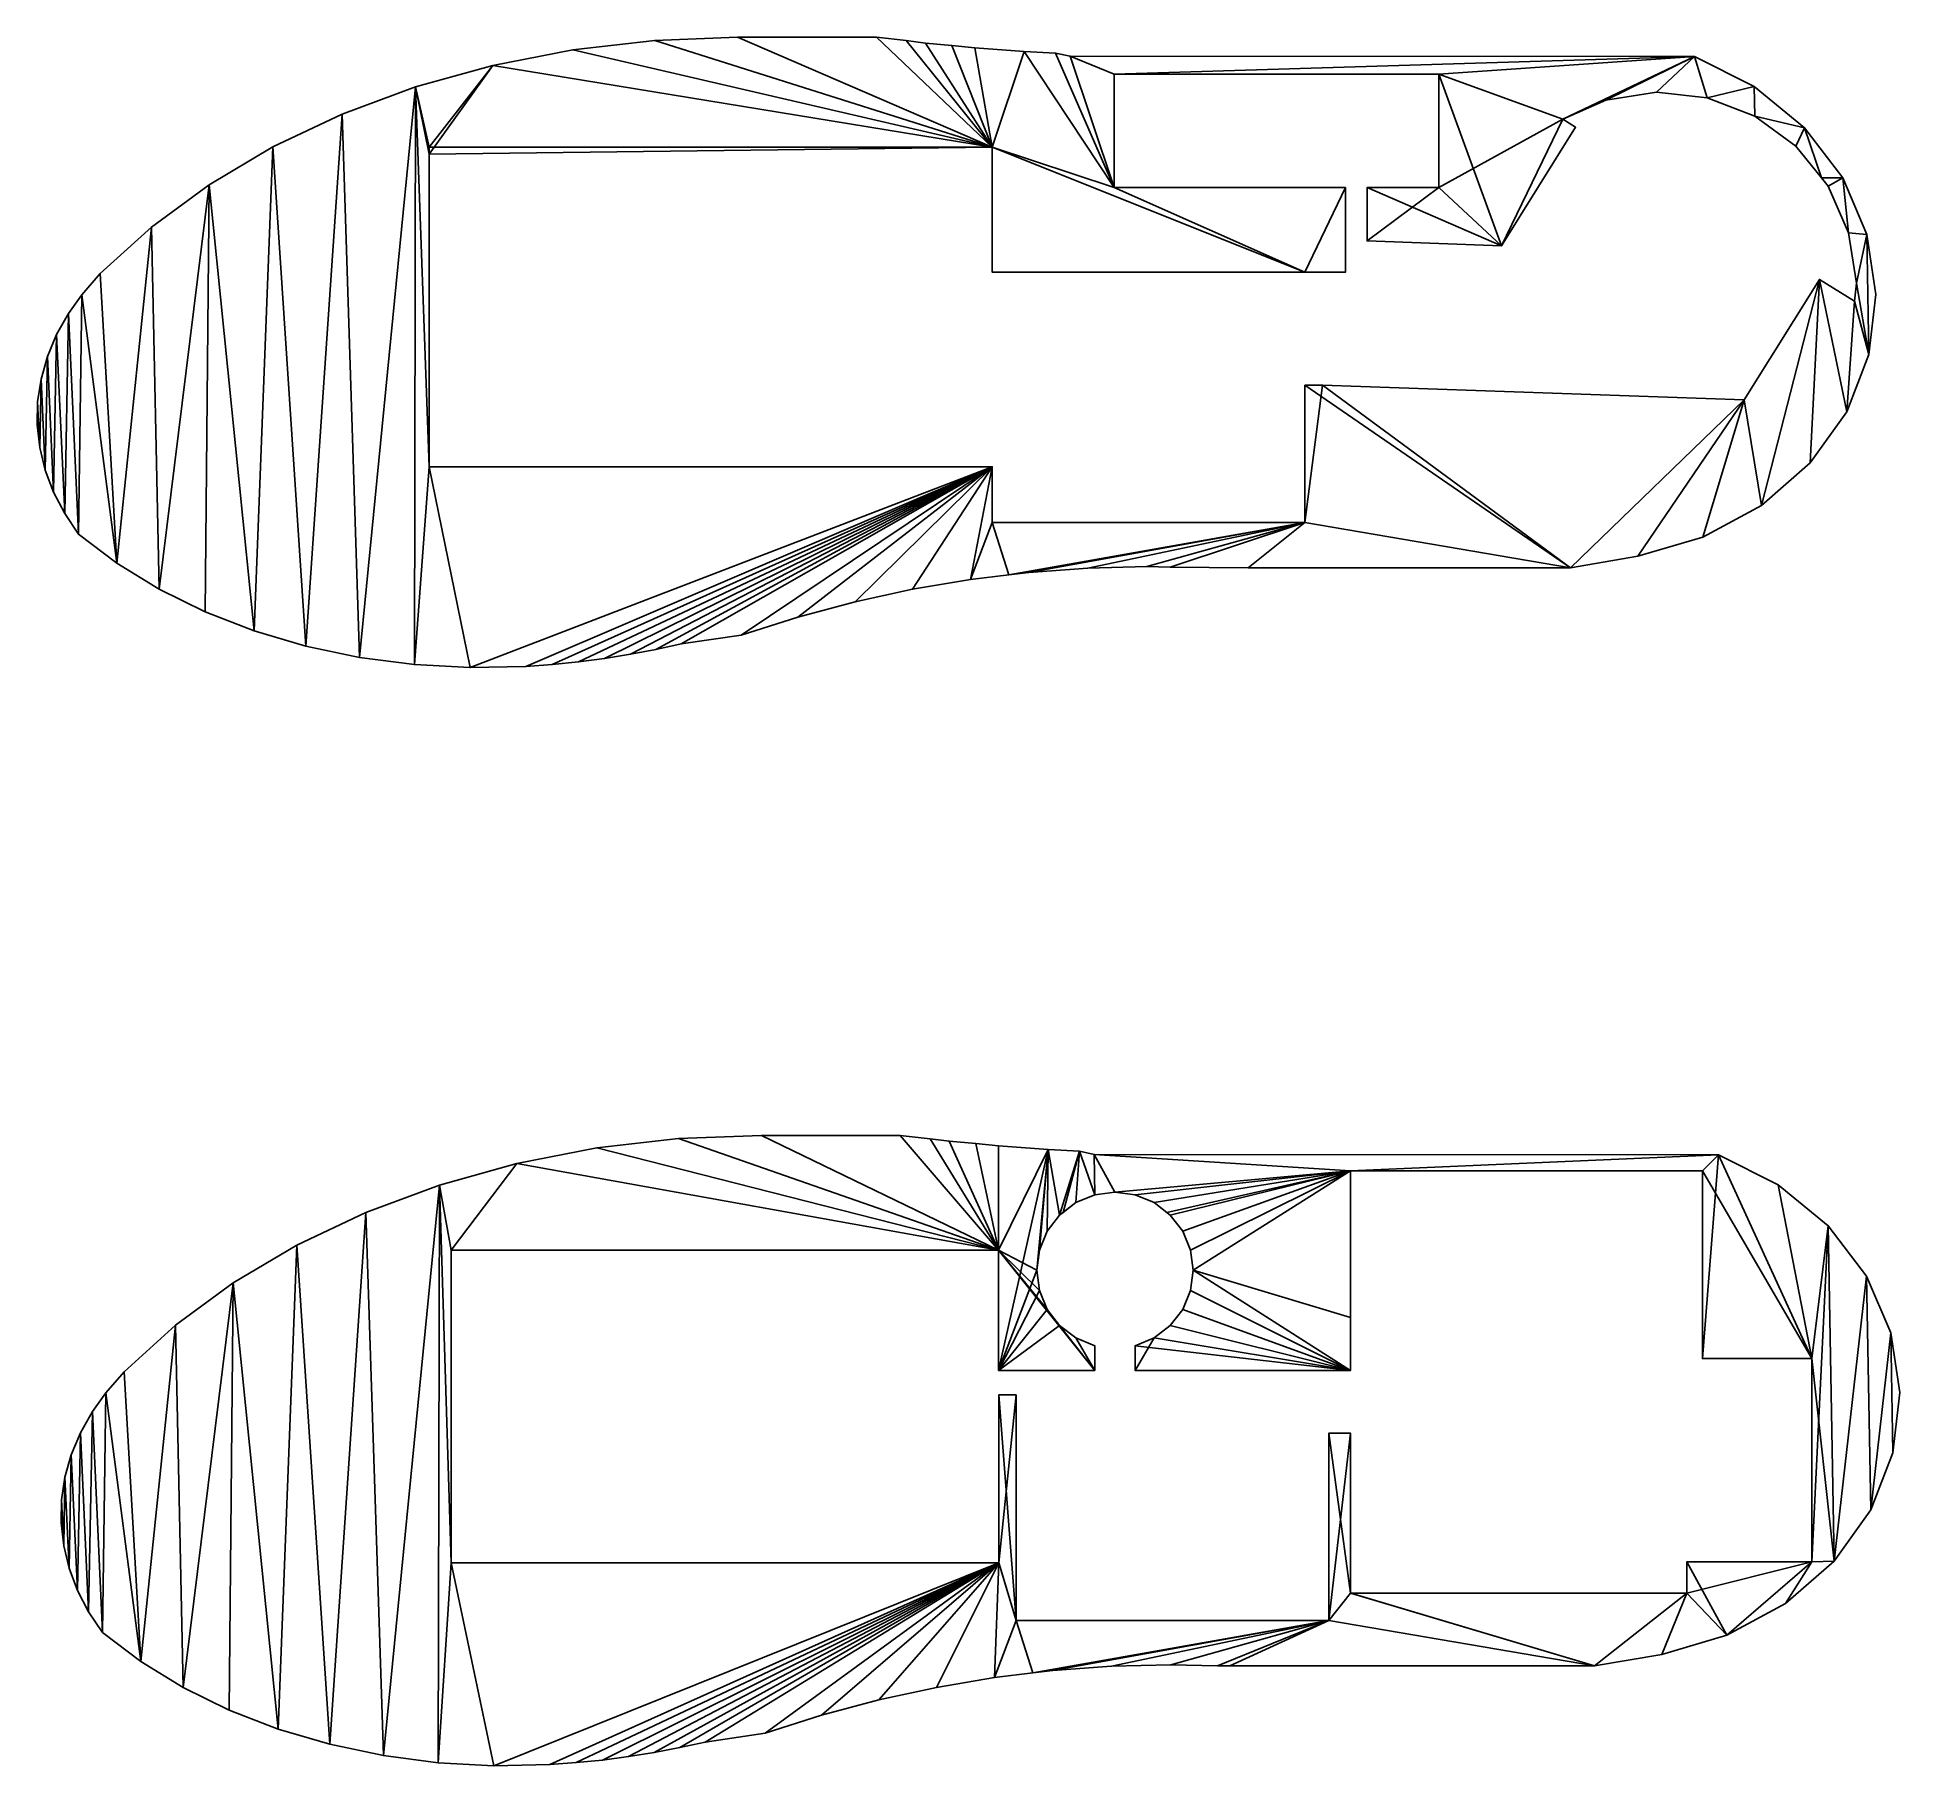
# Model space of a CAD drawing. Header units: metres. Extents: x 120 to 358, y 45 to 267.
import ezdxf

# ---------------------------------------------------------------- set-up
doc = ezdxf.new("R2010")
doc.units = ezdxf.units.M

msp = doc.modelspace()

# ---------------------------------------------------------------- meshes
at = {"layer": 'Layer0'}
mesh = msp.add_polyface(dxfattribs=at)
corners = [(120.27, 214.07, 5), (120, 219.92, 5), (119.95, 216.99, 5), (120.43, 222.83, 5), (120.97, 211.18, 5), (121.24, 225.71, 5), (122.04, 208.36, 5), (122.41, 228.51, 5), (123.47, 205.61, 5), (123.94, 231.23, 5), (125.24, 202.97, 5), (125.65, 233.62, 5), (130.14, 199.26, 5), (128.01, 236.32, 5), (134.55, 242.27, 5), (135.55, 195.94, 5), (141.94, 247.69, 5), (141.43, 193.05, 5), (147.7, 190.62, 5), (150.09, 252.52, 5), (154.3, 188.67, 5), (158.93, 256.7, 5), (161.15, 187.23, 5), (168.33, 260.19, 5), (168.17, 186.31, 5), (170.06, 211.61, 5), (175.29, 185.92, 5), (242.06, 211.61, 5), (182.43, 186.07, 5), (185.8, 186.32, 5), (189.16, 186.66, 5), (192.49, 187.09, 5), (195.79, 187.62, 5), (199.07, 188.24, 5), (202.3, 188.95, 5), (209.96, 190.08, 5), (217.19, 192.38, 5), (224.52, 194.34, 5), (231.89, 195.95, 5), (239.29, 197.2, 5), (242.06, 204.49, 5), (282.06, 236.49, 5), (242.06, 252.47, 5), (242.06, 236.49, 5), (257.67, 247.31, 5), (246.14, 264.72, 5), (250.17, 264.52, 5), (252.05, 264.12, 5), (287.23, 247.31, 5), (287.23, 236.49, 5), (307.18, 239.86, 5), (290.01, 247.31, 5), (290.01, 240.5, 5), (299.17, 247.31, 5), (299.17, 261.81, 5), (316.67, 255.04, 5), (315.04, 256.06, 5), (244.19, 197.8, 5), (282.06, 204.49, 5), (246.75, 198.1, 5), (254.27, 198.65, 5), (261.84, 198.85, 5), (264.83, 198.78, 5), (274.79, 198.69, 5), (316.03, 198.69, 5), (282.06, 222.04, 5), (284.3, 222.04, 5), (338.22, 220.15, 5), (324.61, 200.17, 5), (332.95, 202.61, 5), (340.43, 206.65, 5), (347.85, 235.57, 5), (346.67, 212.09, 5), (351.34, 218.64, 5), (352.33, 232.77, 5), (354.18, 225.96, 5), (352.58, 235.11, 5), (353.91, 241.31, 5), (355.06, 233.65, 5), (257.67, 261.81, 5), (331.88, 264.08, 5), (320.55, 258.5, 5), (327, 259.51, 5), (333.49, 258.81, 5), (339.5, 260.24, 5), (339.57, 256.45, 5), (345.93, 254.97, 5), (344.84, 252.61, 5), (348.09, 248.58, 5), (350.82, 248.55, 5), (348.94, 247.52, 5), (351.58, 241.55, 5), (170.06, 252.47, 5), (178.21, 262.95, 5), (170.06, 251.61, 5), (188.44, 264.94, 5), (198.91, 266.15, 5), (209.5, 266.55, 5), (227.25, 266.55, 5), (231.06, 266.13, 5), (233.53, 265.81, 5), (236.89, 265.51, 5), (239.82, 265.2, 5)]
mesh.append_faces([[corners[k] for k in face] for face in [(0, 1, 2), (41, 42, 43), (48, 41, 49), (50, 51, 52), (77, 75, 78), (92, 25, 94)]], dxfattribs={"vtx0": -1})
mesh.append_faces([[corners[k] for k in face] for face in [(1, 0, 3), (3, 4, 5), (5, 6, 7), (7, 8, 9), (9, 10, 11), (11, 12, 13), (13, 12, 14), (14, 15, 16), (16, 18, 19), (19, 20, 21), (21, 22, 23), (25, 26, 27), (27, 39, 40), (45, 44, 46), (46, 44, 47), (44, 41, 48), (51, 50, 53), (53, 50, 54), (57, 40, 39), (40, 57, 58), (58, 64, 65), (65, 64, 66), (66, 64, 67), (67, 70, 71), (71, 73, 74), (74, 75, 76), (47, 79, 80), (79, 47, 44), (80, 83, 84), (84, 85, 86), (86, 88, 89), (89, 91, 77), (23, 92, 93), (93, 42, 95), (95, 42, 96), (96, 42, 97), (97, 42, 98), (98, 42, 99), (99, 42, 100), (100, 42, 101), (101, 42, 102), (102, 42, 45)]], dxfattribs={"vtx0": -1, "vtx1": -1})
mesh.append_faces([[corners[k] for k in face] for face in [(23, 24, 25), (42, 41, 44), (42, 44, 45), (76, 75, 77), (80, 54, 56), (56, 54, 50), (92, 23, 25)]], dxfattribs={"vtx0": -1, "vtx1": -1, "vtx2": -1})
mesh.append_faces([[corners[k] for k in face] for face in [(3, 0, 4), (5, 4, 6), (7, 6, 8), (9, 8, 10), (11, 10, 12), (14, 12, 15), (16, 15, 17), (16, 17, 18), (19, 18, 20), (21, 20, 22), (23, 22, 24), (25, 24, 26), (27, 26, 28), (27, 28, 29), (27, 29, 30), (27, 30, 31), (27, 31, 32), (27, 32, 33), (27, 33, 34), (27, 34, 35), (27, 35, 36), (27, 36, 37), (27, 37, 38), (27, 38, 39), (58, 57, 59), (58, 59, 60), (58, 60, 61), (58, 61, 62), (58, 62, 63), (58, 63, 64), (67, 64, 68), (67, 68, 69), (67, 69, 70), (71, 70, 72), (71, 72, 73), (74, 73, 75), (80, 79, 54), (80, 56, 81), (80, 81, 82), (80, 82, 83), (84, 83, 85), (86, 85, 87), (86, 87, 88), (89, 88, 90), (89, 90, 91), (77, 91, 76), (93, 92, 42)]], dxfattribs={"vtx0": -1, "vtx2": -1})
mesh.append_faces([[corners[k] for k in face] for face in [(55, 56, 50)]], dxfattribs={"vtx1": -1})
mesh = msp.add_polyface(dxfattribs=at)
corners = [(331.88, 264.08), (257.67, 261.81), (252.05, 264.12), (299.17, 261.81), (315.04, 256.06), (299.17, 247.31), (307.18, 239.86), (320.55, 258.5), (327, 259.51), (333.49, 258.81), (339.5, 260.24), (339.57, 256.45), (345.93, 254.97), (344.84, 252.61), (348.09, 248.58), (350.82, 248.55), (348.94, 247.52), (351.58, 241.55), (353.91, 241.31), (352.58, 235.11), (120, 219.92), (120.27, 214.07), (119.95, 216.99), (120.43, 222.83), (120.97, 211.18), (121.24, 225.71), (122.04, 208.36), (122.41, 228.51), (123.47, 205.61), (123.94, 231.23), (125.24, 202.97), (125.65, 233.62), (130.14, 199.26), (128.01, 236.32), (134.55, 242.27), (135.55, 195.94), (141.94, 247.69), (141.43, 193.05), (147.7, 190.62), (150.09, 252.52), (154.3, 188.67), (158.93, 256.7), (161.15, 187.23), (168.33, 260.19), (168.17, 186.31), (170.06, 211.61), (175.29, 185.92), (170.06, 251.61), (242.06, 211.61), (182.43, 186.07), (185.8, 186.32), (189.16, 186.66), (192.49, 187.09), (195.79, 187.62), (199.07, 188.24), (202.3, 188.95), (209.96, 190.08), (217.19, 192.38), (224.52, 194.34), (231.89, 195.95), (239.29, 197.2), (242.06, 204.49), (244.19, 197.8), (282.06, 204.49), (246.75, 198.1), (254.27, 198.65), (261.84, 198.85), (264.83, 198.78), (274.79, 198.69), (316.03, 198.69), (284.3, 222.04), (338.22, 220.15), (324.61, 200.17), (332.95, 202.61), (340.43, 206.65), (347.85, 235.57), (346.67, 212.09), (351.34, 218.64), (352.33, 232.77), (354.18, 225.96), (355.06, 233.65), (316.67, 255.04), (178.21, 262.95), (242.06, 252.47), (188.44, 264.94), (198.91, 266.15), (209.5, 266.55), (227.25, 266.55), (231.06, 266.13), (233.53, 265.81), (236.89, 265.51), (239.82, 265.2), (246.14, 264.72), (282.06, 222.04), (290.01, 240.5), (290.01, 247.31), (282.06, 236.49), (242.06, 236.49), (257.67, 247.31), (250.17, 264.52), (287.23, 247.31), (287.23, 236.49)]
mesh.append_faces([[corners[k] for k in face] for face in [(20, 21, 22), (79, 18, 80), (70, 63, 93), (5, 94, 95), (83, 96, 97), (96, 100, 101)]], dxfattribs={"vtx0": -1})
mesh.append_faces([[corners[k] for k in face] for face in [(0, 1, 2), (1, 0, 3), (3, 4, 5), (4, 0, 7), (7, 0, 8), (8, 0, 9), (9, 10, 11), (11, 12, 13), (13, 12, 14), (14, 15, 16), (16, 15, 17), (17, 18, 19), (21, 23, 24), (24, 25, 26), (26, 27, 28), (28, 29, 30), (30, 31, 32), (32, 34, 35), (35, 36, 37), (37, 36, 38), (38, 39, 40), (40, 41, 42), (42, 43, 44), (44, 45, 46), (45, 43, 47), (46, 48, 49), (49, 48, 50), (50, 48, 51), (51, 48, 52), (52, 48, 53), (53, 48, 54), (54, 48, 55), (55, 48, 56), (56, 48, 57), (57, 48, 58), (58, 48, 59), (59, 48, 60), (60, 61, 62), (62, 63, 64), (64, 63, 65), (65, 63, 66), (66, 63, 67), (67, 63, 68), (68, 63, 69), (69, 71, 72), (72, 71, 73), (73, 71, 74), (74, 75, 76), (76, 75, 77), (77, 78, 79), (82, 47, 43), (47, 82, 83), (94, 5, 6), (98, 2, 1)]], dxfattribs={"vtx0": -1, "vtx1": -1})
mesh.append_faces([[corners[k] for k in face] for face in [(3, 0, 4), (5, 4, 6), (44, 43, 45), (69, 63, 70), (79, 19, 18), (96, 83, 98), (98, 83, 92)]], dxfattribs={"vtx0": -1, "vtx1": -1, "vtx2": -1})
mesh.append_faces([[corners[k] for k in face] for face in [(9, 0, 10), (11, 10, 12), (14, 12, 15), (17, 15, 18), (21, 20, 23), (24, 23, 25), (26, 25, 27), (28, 27, 29), (30, 29, 31), (32, 31, 33), (32, 33, 34), (35, 34, 36), (38, 36, 39), (40, 39, 41), (42, 41, 43), (46, 45, 48), (60, 48, 61), (62, 61, 63), (69, 70, 71), (74, 71, 75), (77, 75, 78), (79, 78, 19), (83, 82, 84), (83, 84, 85), (83, 85, 86), (83, 86, 87), (83, 87, 88), (83, 88, 89), (83, 89, 90), (83, 90, 91), (83, 91, 92), (98, 92, 99), (98, 99, 2), (96, 98, 100)]], dxfattribs={"vtx0": -1, "vtx2": -1})
mesh.append_faces([[corners[k] for k in face] for face in [(81, 6, 4)]], dxfattribs={"vtx1": -1})
mesh = msp.add_polyface(dxfattribs=at)
corners = [(178.21, 262.95, 5), (188.44, 264.94), (178.21, 262.95), (188.44, 264.94, 5)]
mesh.append_faces([[corners[k] for k in face] for face in [(0, 1, 2), (1, 0, 3)]], dxfattribs={"vtx0": -1})
mesh = msp.add_polyface(dxfattribs=at)
corners = [(188.44, 264.94, 5), (198.91, 266.15), (188.44, 264.94), (198.91, 266.15, 5)]
mesh.append_faces([[corners[k] for k in face] for face in [(0, 1, 2), (1, 0, 3)]], dxfattribs={"vtx0": -1})
mesh = msp.add_polyface(dxfattribs=at)
corners = [(198.91, 266.15, 5), (209.5, 266.55), (198.91, 266.15), (209.5, 266.55, 5)]
mesh.append_faces([[corners[k] for k in face] for face in [(0, 1, 2), (1, 0, 3)]], dxfattribs={"vtx0": -1})
mesh = msp.add_polyface(dxfattribs=at)
corners = [(209.5, 266.55, 5), (227.25, 266.55), (209.5, 266.55), (227.25, 266.55, 5)]
mesh.append_faces([[corners[k] for k in face] for face in [(0, 1, 2), (1, 0, 3)]], dxfattribs={"vtx0": -1})
mesh = msp.add_polyface(dxfattribs=at)
corners = [(227.25, 266.55, 5), (231.06, 266.13), (227.25, 266.55), (231.06, 266.13, 5)]
mesh.append_faces([[corners[k] for k in face] for face in [(0, 1, 2), (1, 0, 3)]], dxfattribs={"vtx0": -1})
mesh = msp.add_polyface(dxfattribs=at)
corners = [(231.06, 266.13, 5), (233.53, 265.81), (231.06, 266.13), (233.53, 265.81, 5)]
mesh.append_faces([[corners[k] for k in face] for face in [(0, 1, 2), (1, 0, 3)]], dxfattribs={"vtx0": -1})
mesh = msp.add_polyface(dxfattribs=at)
corners = [(233.53, 265.81, 5), (236.89, 265.51), (233.53, 265.81), (236.89, 265.51, 5)]
mesh.append_faces([[corners[k] for k in face] for face in [(0, 1, 2), (1, 0, 3)]], dxfattribs={"vtx0": -1})
mesh = msp.add_polyface(dxfattribs=at)
corners = [(236.89, 265.51, 5), (239.82, 265.2), (236.89, 265.51), (239.82, 265.2, 5)]
mesh.append_faces([[corners[k] for k in face] for face in [(0, 1, 2), (1, 0, 3)]], dxfattribs={"vtx0": -1})
mesh = msp.add_polyface(dxfattribs=at)
corners = [(239.82, 265.2, 5), (246.14, 264.72), (239.82, 265.2), (246.14, 264.72, 5)]
mesh.append_faces([[corners[k] for k in face] for face in [(0, 1, 2), (1, 0, 3)]], dxfattribs={"vtx0": -1})
mesh = msp.add_polyface(dxfattribs=at)
corners = [(246.14, 264.72, 5), (250.17, 264.52), (246.14, 264.72), (250.17, 264.52, 5)]
mesh.append_faces([[corners[k] for k in face] for face in [(0, 1, 2), (1, 0, 3)]], dxfattribs={"vtx0": -1})
mesh = msp.add_polyface(dxfattribs=at)
corners = [(250.17, 264.52, 5), (252.05, 264.12), (250.17, 264.52), (252.05, 264.12, 5)]
mesh.append_faces([[corners[k] for k in face] for face in [(0, 1, 2), (1, 0, 3)]], dxfattribs={"vtx0": -1})
mesh = msp.add_polyface(dxfattribs=at)
corners = [(168.33, 260.19, 5), (178.21, 262.95), (168.33, 260.19), (178.21, 262.95, 5)]
mesh.append_faces([[corners[k] for k in face] for face in [(0, 1, 2), (1, 0, 3)]], dxfattribs={"vtx0": -1})
mesh = msp.add_polyface(dxfattribs=at)
corners = [(252.05, 264.12, 5), (331.88, 264.08), (252.05, 264.12), (331.88, 264.08, 5)]
mesh.append_faces([[corners[k] for k in face] for face in [(0, 1, 2), (1, 0, 3)]], dxfattribs={"vtx0": -1})
mesh = msp.add_polyface(dxfattribs=at)
corners = [(331.88, 264.08, 5), (339.5, 260.24), (331.88, 264.08), (339.5, 260.24, 5)]
mesh.append_faces([[corners[k] for k in face] for face in [(0, 1, 2), (1, 0, 3)]], dxfattribs={"vtx0": -1})
mesh = msp.add_polyface(dxfattribs=at)
corners = [(158.93, 256.7, 5), (168.33, 260.19), (158.93, 256.7), (168.33, 260.19, 5)]
mesh.append_faces([[corners[k] for k in face] for face in [(0, 1, 2), (1, 0, 3)]], dxfattribs={"vtx0": -1})
mesh = msp.add_polyface(dxfattribs=at)
corners = [(299.17, 261.81, 5), (257.67, 261.81), (299.17, 261.81), (257.67, 261.81, 5)]
mesh.append_faces([[corners[k] for k in face] for face in [(0, 1, 2), (1, 0, 3)]], dxfattribs={"vtx0": -1})
mesh = msp.add_polyface(dxfattribs=at)
corners = [(257.67, 261.81), (257.67, 247.31, 5), (257.67, 247.31), (257.67, 261.81, 5)]
mesh.append_faces([[corners[k] for k in face] for face in [(0, 1, 2), (1, 0, 3)]], dxfattribs={"vtx0": -1})
mesh = msp.add_polyface(dxfattribs=at)
corners = [(299.17, 261.81, 5), (299.17, 247.31), (299.17, 247.31, 5), (299.17, 261.81)]
mesh.append_faces([[corners[k] for k in face] for face in [(0, 1, 2), (1, 0, 3)]], dxfattribs={"vtx0": -1})
mesh = msp.add_polyface(dxfattribs=at)
corners = [(339.5, 260.24, 5), (345.93, 254.97), (339.5, 260.24), (345.93, 254.97, 5)]
mesh.append_faces([[corners[k] for k in face] for face in [(0, 1, 2), (1, 0, 3)]], dxfattribs={"vtx0": -1})
mesh = msp.add_polyface(dxfattribs=at)
corners = [(320.55, 258.5), (315.04, 256.06, 5), (315.04, 256.06), (320.55, 258.5, 5)]
mesh.append_faces([[corners[k] for k in face] for face in [(0, 1, 2), (1, 0, 3)]], dxfattribs={"vtx0": -1})
mesh = msp.add_polyface(dxfattribs=at)
corners = [(327, 259.51, 5), (320.55, 258.5), (327, 259.51), (320.55, 258.5, 5)]
mesh.append_faces([[corners[k] for k in face] for face in [(0, 1, 2), (1, 0, 3)]], dxfattribs={"vtx0": -1})
mesh = msp.add_polyface(dxfattribs=at)
corners = [(333.49, 258.81), (327, 259.51, 5), (327, 259.51), (333.49, 258.81, 5)]
mesh.append_faces([[corners[k] for k in face] for face in [(0, 1, 2), (1, 0, 3)]], dxfattribs={"vtx0": -1})
mesh = msp.add_polyface(dxfattribs=at)
corners = [(339.57, 256.45, 5), (333.49, 258.81), (339.57, 256.45), (333.49, 258.81, 5)]
mesh.append_faces([[corners[k] for k in face] for face in [(0, 1, 2), (1, 0, 3)]], dxfattribs={"vtx0": -1})
mesh = msp.add_polyface(dxfattribs=at)
corners = [(150.09, 252.52, 5), (158.93, 256.7), (150.09, 252.52), (158.93, 256.7, 5)]
mesh.append_faces([[corners[k] for k in face] for face in [(0, 1, 2), (1, 0, 3)]], dxfattribs={"vtx0": -1})
mesh = msp.add_polyface(dxfattribs=at)
corners = [(316.67, 255.04), (307.18, 239.86, 5), (307.18, 239.86), (316.67, 255.04, 5)]
mesh.append_faces([[corners[k] for k in face] for face in [(0, 1, 2), (1, 0, 3)]], dxfattribs={"vtx0": -1})
mesh = msp.add_polyface(dxfattribs=at)
corners = [(315.04, 256.06, 5), (316.67, 255.04), (315.04, 256.06), (316.67, 255.04, 5)]
mesh.append_faces([[corners[k] for k in face] for face in [(0, 1, 2), (1, 0, 3)]], dxfattribs={"vtx0": -1})
mesh = msp.add_polyface(dxfattribs=at)
corners = [(344.84, 252.61), (339.57, 256.45, 5), (339.57, 256.45), (344.84, 252.61, 5)]
mesh.append_faces([[corners[k] for k in face] for face in [(0, 1, 2), (1, 0, 3)]], dxfattribs={"vtx0": -1})
mesh = msp.add_polyface(dxfattribs=at)
corners = [(345.93, 254.97), (350.82, 248.55, 5), (350.82, 248.55), (345.93, 254.97, 5)]
mesh.append_faces([[corners[k] for k in face] for face in [(0, 1, 2), (1, 0, 3)]], dxfattribs={"vtx0": -1})
mesh = msp.add_polyface(dxfattribs=at)
corners = [(141.94, 247.69, 5), (150.09, 252.52), (141.94, 247.69), (150.09, 252.52, 5)]
mesh.append_faces([[corners[k] for k in face] for face in [(0, 1, 2), (1, 0, 3)]], dxfattribs={"vtx0": -1})
mesh = msp.add_polyface(dxfattribs=at)
corners = [(242.06, 252.47, 5), (170.06, 252.47, 5), (170.06, 251.61, 5)]
mesh.append_faces([[corners[k] for k in face] for face in [(0, 1, 2)]])
mesh = msp.add_polyface(dxfattribs=at)
corners = [(242.06, 252.47, 5), (170.06, 251.61), (242.06, 252.47), (170.06, 251.61, 5)]
mesh.append_faces([[corners[k] for k in face] for face in [(0, 1, 2), (1, 0, 3)]], dxfattribs={"vtx0": -1})
mesh = msp.add_polyface(dxfattribs=at)
corners = [(242.06, 252.47, 5), (242.06, 236.49), (242.06, 236.49, 5), (242.06, 252.47)]
mesh.append_faces([[corners[k] for k in face] for face in [(0, 1, 2), (1, 0, 3)]], dxfattribs={"vtx0": -1})
mesh = msp.add_polyface(dxfattribs=at)
corners = [(344.84, 252.61, 5), (348.09, 248.58), (348.09, 248.58, 5), (344.84, 252.61)]
mesh.append_faces([[corners[k] for k in face] for face in [(0, 1, 2), (1, 0, 3)]], dxfattribs={"vtx0": -1})
mesh = msp.add_polyface(dxfattribs=at)
corners = [(170.06, 251.61), (170.06, 211.61, 5), (170.06, 211.61), (170.06, 251.61, 5)]
mesh.append_faces([[corners[k] for k in face] for face in [(0, 1, 2), (1, 0, 3)]], dxfattribs={"vtx0": -1})
mesh = msp.add_polyface(dxfattribs=at)
corners = [(348.09, 248.58, 5), (348.94, 247.52), (348.94, 247.52, 5), (348.09, 248.58)]
mesh.append_faces([[corners[k] for k in face] for face in [(0, 1, 2), (1, 0, 3)]], dxfattribs={"vtx0": -1})
mesh = msp.add_polyface(dxfattribs=at)
corners = [(350.82, 248.55), (353.91, 241.31, 5), (353.91, 241.31), (350.82, 248.55, 5)]
mesh.append_faces([[corners[k] for k in face] for face in [(0, 1, 2), (1, 0, 3)]], dxfattribs={"vtx0": -1})
mesh = msp.add_polyface(dxfattribs=at)
corners = [(134.55, 242.27, 5), (141.94, 247.69), (134.55, 242.27), (141.94, 247.69, 5)]
mesh.append_faces([[corners[k] for k in face] for face in [(0, 1, 2), (1, 0, 3)]], dxfattribs={"vtx0": -1})
mesh = msp.add_polyface(dxfattribs=at)
corners = [(257.67, 247.31, 5), (287.23, 247.31), (257.67, 247.31), (287.23, 247.31, 5)]
mesh.append_faces([[corners[k] for k in face] for face in [(0, 1, 2), (1, 0, 3)]], dxfattribs={"vtx0": -1})
mesh = msp.add_polyface(dxfattribs=at)
corners = [(287.23, 247.31), (287.23, 236.49, 5), (287.23, 236.49), (287.23, 247.31, 5)]
mesh.append_faces([[corners[k] for k in face] for face in [(0, 1, 2), (1, 0, 3)]], dxfattribs={"vtx0": -1})
mesh = msp.add_polyface(dxfattribs=at)
corners = [(290.01, 247.31, 5), (299.17, 247.31), (290.01, 247.31), (299.17, 247.31, 5)]
mesh.append_faces([[corners[k] for k in face] for face in [(0, 1, 2), (1, 0, 3)]], dxfattribs={"vtx0": -1})
mesh = msp.add_polyface(dxfattribs=at)
corners = [(290.01, 247.31, 5), (290.01, 240.5), (290.01, 240.5, 5), (290.01, 247.31)]
mesh.append_faces([[corners[k] for k in face] for face in [(0, 1, 2), (1, 0, 3)]], dxfattribs={"vtx0": -1})
mesh = msp.add_polyface(dxfattribs=at)
corners = [(348.94, 247.52, 5), (351.58, 241.55), (351.58, 241.55, 5), (348.94, 247.52)]
mesh.append_faces([[corners[k] for k in face] for face in [(0, 1, 2), (1, 0, 3)]], dxfattribs={"vtx0": -1})
mesh = msp.add_polyface(dxfattribs=at)
corners = [(128.01, 236.32, 5), (134.55, 242.27), (128.01, 236.32), (134.55, 242.27, 5)]
mesh.append_faces([[corners[k] for k in face] for face in [(0, 1, 2), (1, 0, 3)]], dxfattribs={"vtx0": -1})
mesh = msp.add_polyface(dxfattribs=at)
corners = [(351.58, 241.55, 5), (352.58, 235.11), (352.58, 235.11, 5), (351.58, 241.55)]
mesh.append_faces([[corners[k] for k in face] for face in [(0, 1, 2), (1, 0, 3)]], dxfattribs={"vtx0": -1})
mesh = msp.add_polyface(dxfattribs=at)
corners = [(353.91, 241.31), (355.06, 233.65, 5), (355.06, 233.65), (353.91, 241.31, 5)]
mesh.append_faces([[corners[k] for k in face] for face in [(0, 1, 2), (1, 0, 3)]], dxfattribs={"vtx0": -1})
mesh = msp.add_polyface(dxfattribs=at)
corners = [(307.18, 239.86, 5), (290.01, 240.5), (307.18, 239.86), (290.01, 240.5, 5)]
mesh.append_faces([[corners[k] for k in face] for face in [(0, 1, 2), (1, 0, 3)]], dxfattribs={"vtx0": -1})
mesh = msp.add_polyface(dxfattribs=at)
corners = [(128.01, 236.32, 5), (125.65, 233.62), (125.65, 233.62, 5), (128.01, 236.32)]
mesh.append_faces([[corners[k] for k in face] for face in [(0, 1, 2), (1, 0, 3)]], dxfattribs={"vtx0": -1})
mesh = msp.add_polyface(dxfattribs=at)
corners = [(282.06, 236.49, 5), (242.06, 236.49), (282.06, 236.49), (242.06, 236.49, 5)]
mesh.append_faces([[corners[k] for k in face] for face in [(0, 1, 2), (1, 0, 3)]], dxfattribs={"vtx0": -1})
mesh = msp.add_polyface(dxfattribs=at)
corners = [(287.23, 236.49), (282.06, 236.49, 5), (282.06, 236.49), (287.23, 236.49, 5)]
mesh.append_faces([[corners[k] for k in face] for face in [(0, 1, 2), (1, 0, 3)]], dxfattribs={"vtx0": -1})
mesh = msp.add_polyface(dxfattribs=at)
corners = [(125.65, 233.62, 5), (123.94, 231.23), (123.94, 231.23, 5), (125.65, 233.62)]
mesh.append_faces([[corners[k] for k in face] for face in [(0, 1, 2), (1, 0, 3)]], dxfattribs={"vtx0": -1})
mesh = msp.add_polyface(dxfattribs=at)
corners = [(347.85, 235.57, 5), (338.22, 220.15), (338.22, 220.15, 5), (347.85, 235.57)]
mesh.append_faces([[corners[k] for k in face] for face in [(0, 1, 2), (1, 0, 3)]], dxfattribs={"vtx0": -1})
mesh = msp.add_polyface(dxfattribs=at)
corners = [(347.85, 235.57), (352.33, 232.77, 5), (352.33, 232.77), (347.85, 235.57, 5)]
mesh.append_faces([[corners[k] for k in face] for face in [(0, 1, 2), (1, 0, 3)]], dxfattribs={"vtx0": -1})
mesh = msp.add_polyface(dxfattribs=at)
corners = [(352.58, 235.11, 5), (352.33, 232.77), (352.33, 232.77, 5), (352.58, 235.11)]
mesh.append_faces([[corners[k] for k in face] for face in [(0, 1, 2), (1, 0, 3)]], dxfattribs={"vtx0": -1})
mesh = msp.add_polyface(dxfattribs=at)
corners = [(355.06, 233.65), (354.18, 225.96, 5), (354.18, 225.96), (355.06, 233.65, 5)]
mesh.append_faces([[corners[k] for k in face] for face in [(0, 1, 2), (1, 0, 3)]], dxfattribs={"vtx0": -1})
mesh = msp.add_polyface(dxfattribs=at)
corners = [(123.94, 231.23, 5), (122.41, 228.51), (122.41, 228.51, 5), (123.94, 231.23)]
mesh.append_faces([[corners[k] for k in face] for face in [(0, 1, 2), (1, 0, 3)]], dxfattribs={"vtx0": -1})
mesh = msp.add_polyface(dxfattribs=at)
corners = [(122.41, 228.51, 5), (121.24, 225.71), (121.24, 225.71, 5), (122.41, 228.51)]
mesh.append_faces([[corners[k] for k in face] for face in [(0, 1, 2), (1, 0, 3)]], dxfattribs={"vtx0": -1})
mesh = msp.add_polyface(dxfattribs=at)
corners = [(121.24, 225.71, 5), (120.43, 222.83), (120.43, 222.83, 5), (121.24, 225.71)]
mesh.append_faces([[corners[k] for k in face] for face in [(0, 1, 2), (1, 0, 3)]], dxfattribs={"vtx0": -1})
mesh = msp.add_polyface(dxfattribs=at)
corners = [(354.18, 225.96), (351.34, 218.64, 5), (351.34, 218.64), (354.18, 225.96, 5)]
mesh.append_faces([[corners[k] for k in face] for face in [(0, 1, 2), (1, 0, 3)]], dxfattribs={"vtx0": -1})
mesh = msp.add_polyface(dxfattribs=at)
corners = [(120.43, 222.83, 5), (120, 219.92), (120, 219.92, 5), (120.43, 222.83)]
mesh.append_faces([[corners[k] for k in face] for face in [(0, 1, 2), (1, 0, 3)]], dxfattribs={"vtx0": -1})
mesh = msp.add_polyface(dxfattribs=at)
corners = [(282.06, 222.04, 5), (284.3, 222.04), (282.06, 222.04), (284.3, 222.04, 5)]
mesh.append_faces([[corners[k] for k in face] for face in [(0, 1, 2), (1, 0, 3)]], dxfattribs={"vtx0": -1})
mesh = msp.add_polyface(dxfattribs=at)
corners = [(282.06, 222.04, 5), (282.06, 204.49), (282.06, 204.49, 5), (282.06, 222.04)]
mesh.append_faces([[corners[k] for k in face] for face in [(0, 1, 2), (1, 0, 3)]], dxfattribs={"vtx0": -1})
mesh = msp.add_polyface(dxfattribs=at)
corners = [(284.3, 222.04, 5), (338.22, 220.15), (284.3, 222.04), (338.22, 220.15, 5)]
mesh.append_faces([[corners[k] for k in face] for face in [(0, 1, 2), (1, 0, 3)]], dxfattribs={"vtx0": -1})
mesh = msp.add_polyface(dxfattribs=at)
corners = [(120, 219.92, 5), (119.95, 216.99), (119.95, 216.99, 5), (120, 219.92)]
mesh.append_faces([[corners[k] for k in face] for face in [(0, 1, 2), (1, 0, 3)]], dxfattribs={"vtx0": -1})
mesh = msp.add_polyface(dxfattribs=at)
corners = [(119.95, 216.99, 5), (120.27, 214.07), (120.27, 214.07, 5), (119.95, 216.99)]
mesh.append_faces([[corners[k] for k in face] for face in [(0, 1, 2), (1, 0, 3)]], dxfattribs={"vtx0": -1})
mesh = msp.add_polyface(dxfattribs=at)
corners = [(351.34, 218.64), (346.67, 212.09, 5), (346.67, 212.09), (351.34, 218.64, 5)]
mesh.append_faces([[corners[k] for k in face] for face in [(0, 1, 2), (1, 0, 3)]], dxfattribs={"vtx0": -1})
mesh = msp.add_polyface(dxfattribs=at)
corners = [(120.27, 214.07, 5), (120.97, 211.18), (120.97, 211.18, 5), (120.27, 214.07)]
mesh.append_faces([[corners[k] for k in face] for face in [(0, 1, 2), (1, 0, 3)]], dxfattribs={"vtx0": -1})
mesh = msp.add_polyface(dxfattribs=at)
corners = [(346.67, 212.09, 5), (340.43, 206.65), (346.67, 212.09), (340.43, 206.65, 5)]
mesh.append_faces([[corners[k] for k in face] for face in [(0, 1, 2), (1, 0, 3)]], dxfattribs={"vtx0": -1})
mesh = msp.add_polyface(dxfattribs=at)
corners = [(120.97, 211.18, 5), (122.04, 208.36), (122.04, 208.36, 5), (120.97, 211.18)]
mesh.append_faces([[corners[k] for k in face] for face in [(0, 1, 2), (1, 0, 3)]], dxfattribs={"vtx0": -1})
mesh = msp.add_polyface(dxfattribs=at)
corners = [(170.06, 211.61), (242.06, 211.61, 5), (242.06, 211.61), (170.06, 211.61, 5)]
mesh.append_faces([[corners[k] for k in face] for face in [(0, 1, 2), (1, 0, 3)]], dxfattribs={"vtx0": -1})
mesh = msp.add_polyface(dxfattribs=at)
corners = [(242.06, 211.61), (242.06, 204.49, 5), (242.06, 204.49), (242.06, 211.61, 5)]
mesh.append_faces([[corners[k] for k in face] for face in [(0, 1, 2), (1, 0, 3)]], dxfattribs={"vtx0": -1})
mesh = msp.add_polyface(dxfattribs=at)
corners = [(122.04, 208.36, 5), (123.47, 205.61), (123.47, 205.61, 5), (122.04, 208.36)]
mesh.append_faces([[corners[k] for k in face] for face in [(0, 1, 2), (1, 0, 3)]], dxfattribs={"vtx0": -1})
mesh = msp.add_polyface(dxfattribs=at)
corners = [(123.47, 205.61, 5), (125.24, 202.97), (125.24, 202.97, 5), (123.47, 205.61)]
mesh.append_faces([[corners[k] for k in face] for face in [(0, 1, 2), (1, 0, 3)]], dxfattribs={"vtx0": -1})
mesh = msp.add_polyface(dxfattribs=at)
corners = [(340.43, 206.65, 5), (332.95, 202.61), (340.43, 206.65), (332.95, 202.61, 5)]
mesh.append_faces([[corners[k] for k in face] for face in [(0, 1, 2), (1, 0, 3)]], dxfattribs={"vtx0": -1})
mesh = msp.add_polyface(dxfattribs=at)
corners = [(130.14, 199.26, 5), (125.24, 202.97), (130.14, 199.26), (125.24, 202.97, 5)]
mesh.append_faces([[corners[k] for k in face] for face in [(0, 1, 2), (1, 0, 3)]], dxfattribs={"vtx0": -1})
mesh = msp.add_polyface(dxfattribs=at)
corners = [(242.06, 204.49, 5), (282.06, 204.49), (242.06, 204.49), (282.06, 204.49, 5)]
mesh.append_faces([[corners[k] for k in face] for face in [(0, 1, 2), (1, 0, 3)]], dxfattribs={"vtx0": -1})
mesh = msp.add_polyface(dxfattribs=at)
corners = [(332.95, 202.61, 5), (324.61, 200.17), (332.95, 202.61), (324.61, 200.17, 5)]
mesh.append_faces([[corners[k] for k in face] for face in [(0, 1, 2), (1, 0, 3)]], dxfattribs={"vtx0": -1})
mesh = msp.add_polyface(dxfattribs=at)
corners = [(324.61, 200.17, 5), (316.03, 198.69), (324.61, 200.17), (316.03, 198.69, 5)]
mesh.append_faces([[corners[k] for k in face] for face in [(0, 1, 2), (1, 0, 3)]], dxfattribs={"vtx0": -1})
mesh = msp.add_polyface(dxfattribs=at)
corners = [(135.55, 195.94, 5), (130.14, 199.26), (135.55, 195.94), (130.14, 199.26, 5)]
mesh.append_faces([[corners[k] for k in face] for face in [(0, 1, 2), (1, 0, 3)]], dxfattribs={"vtx0": -1})
mesh = msp.add_polyface(dxfattribs=at)
corners = [(244.19, 197.8, 5), (239.29, 197.2), (244.19, 197.8), (239.29, 197.2, 5)]
mesh.append_faces([[corners[k] for k in face] for face in [(0, 1, 2), (1, 0, 3)]], dxfattribs={"vtx0": -1})
mesh = msp.add_polyface(dxfattribs=at)
corners = [(246.75, 198.1, 5), (244.19, 197.8), (246.75, 198.1), (244.19, 197.8, 5)]
mesh.append_faces([[corners[k] for k in face] for face in [(0, 1, 2), (1, 0, 3)]], dxfattribs={"vtx0": -1})
mesh = msp.add_polyface(dxfattribs=at)
corners = [(254.27, 198.65, 5), (246.75, 198.1), (254.27, 198.65), (246.75, 198.1, 5)]
mesh.append_faces([[corners[k] for k in face] for face in [(0, 1, 2), (1, 0, 3)]], dxfattribs={"vtx0": -1})
mesh = msp.add_polyface(dxfattribs=at)
corners = [(261.84, 198.85, 5), (254.27, 198.65), (261.84, 198.85), (254.27, 198.65, 5)]
mesh.append_faces([[corners[k] for k in face] for face in [(0, 1, 2), (1, 0, 3)]], dxfattribs={"vtx0": -1})
mesh = msp.add_polyface(dxfattribs=at)
corners = [(264.83, 198.78, 5), (261.84, 198.85), (264.83, 198.78), (261.84, 198.85, 5)]
mesh.append_faces([[corners[k] for k in face] for face in [(0, 1, 2), (1, 0, 3)]], dxfattribs={"vtx0": -1})
mesh = msp.add_polyface(dxfattribs=at)
corners = [(274.79, 198.69, 5), (264.83, 198.78), (274.79, 198.69), (264.83, 198.78, 5)]
mesh.append_faces([[corners[k] for k in face] for face in [(0, 1, 2), (1, 0, 3)]], dxfattribs={"vtx0": -1})
mesh = msp.add_polyface(dxfattribs=at)
corners = [(316.03, 198.69, 5), (274.79, 198.69), (316.03, 198.69), (274.79, 198.69, 5)]
mesh.append_faces([[corners[k] for k in face] for face in [(0, 1, 2), (1, 0, 3)]], dxfattribs={"vtx0": -1})
mesh = msp.add_polyface(dxfattribs=at)
corners = [(141.43, 193.05, 5), (135.55, 195.94), (141.43, 193.05), (135.55, 195.94, 5)]
mesh.append_faces([[corners[k] for k in face] for face in [(0, 1, 2), (1, 0, 3)]], dxfattribs={"vtx0": -1})
mesh = msp.add_polyface(dxfattribs=at)
corners = [(231.89, 195.95, 5), (224.52, 194.34), (231.89, 195.95), (224.52, 194.34, 5)]
mesh.append_faces([[corners[k] for k in face] for face in [(0, 1, 2), (1, 0, 3)]], dxfattribs={"vtx0": -1})
mesh = msp.add_polyface(dxfattribs=at)
corners = [(239.29, 197.2, 5), (231.89, 195.95), (239.29, 197.2), (231.89, 195.95, 5)]
mesh.append_faces([[corners[k] for k in face] for face in [(0, 1, 2), (1, 0, 3)]], dxfattribs={"vtx0": -1})
mesh = msp.add_polyface(dxfattribs=at)
corners = [(147.7, 190.62, 5), (141.43, 193.05), (147.7, 190.62), (141.43, 193.05, 5)]
mesh.append_faces([[corners[k] for k in face] for face in [(0, 1, 2), (1, 0, 3)]], dxfattribs={"vtx0": -1})
mesh = msp.add_polyface(dxfattribs=at)
corners = [(224.52, 194.34, 5), (217.19, 192.38), (224.52, 194.34), (217.19, 192.38, 5)]
mesh.append_faces([[corners[k] for k in face] for face in [(0, 1, 2), (1, 0, 3)]], dxfattribs={"vtx0": -1})
mesh = msp.add_polyface(dxfattribs=at)
corners = [(154.3, 188.67, 5), (147.7, 190.62), (154.3, 188.67), (147.7, 190.62, 5)]
mesh.append_faces([[corners[k] for k in face] for face in [(0, 1, 2), (1, 0, 3)]], dxfattribs={"vtx0": -1})
mesh = msp.add_polyface(dxfattribs=at)
corners = [(217.19, 192.38, 5), (209.96, 190.08), (217.19, 192.38), (209.96, 190.08, 5)]
mesh.append_faces([[corners[k] for k in face] for face in [(0, 1, 2), (1, 0, 3)]], dxfattribs={"vtx0": -1})
mesh = msp.add_polyface(dxfattribs=at)
corners = [(161.15, 187.23, 5), (154.3, 188.67), (161.15, 187.23), (154.3, 188.67, 5)]
mesh.append_faces([[corners[k] for k in face] for face in [(0, 1, 2), (1, 0, 3)]], dxfattribs={"vtx0": -1})
mesh = msp.add_polyface(dxfattribs=at)
corners = [(199.07, 188.24, 5), (195.79, 187.62), (199.07, 188.24), (195.79, 187.62, 5)]
mesh.append_faces([[corners[k] for k in face] for face in [(0, 1, 2), (1, 0, 3)]], dxfattribs={"vtx0": -1})
mesh = msp.add_polyface(dxfattribs=at)
corners = [(202.3, 188.95, 5), (199.07, 188.24), (202.3, 188.95), (199.07, 188.24, 5)]
mesh.append_faces([[corners[k] for k in face] for face in [(0, 1, 2), (1, 0, 3)]], dxfattribs={"vtx0": -1})
mesh = msp.add_polyface(dxfattribs=at)
corners = [(209.96, 190.08, 5), (202.3, 188.95), (209.96, 190.08), (202.3, 188.95, 5)]
mesh.append_faces([[corners[k] for k in face] for face in [(0, 1, 2), (1, 0, 3)]], dxfattribs={"vtx0": -1})
mesh = msp.add_polyface(dxfattribs=at)
corners = [(168.17, 186.31, 5), (161.15, 187.23), (168.17, 186.31), (161.15, 187.23, 5)]
mesh.append_faces([[corners[k] for k in face] for face in [(0, 1, 2), (1, 0, 3)]], dxfattribs={"vtx0": -1})
mesh = msp.add_polyface(dxfattribs=at)
corners = [(175.29, 185.92, 5), (168.17, 186.31), (175.29, 185.92), (168.17, 186.31, 5)]
mesh.append_faces([[corners[k] for k in face] for face in [(0, 1, 2), (1, 0, 3)]], dxfattribs={"vtx0": -1})
mesh = msp.add_polyface(dxfattribs=at)
corners = [(182.43, 186.07, 5), (175.29, 185.92), (182.43, 186.07), (175.29, 185.92, 5)]
mesh.append_faces([[corners[k] for k in face] for face in [(0, 1, 2), (1, 0, 3)]], dxfattribs={"vtx0": -1})
mesh = msp.add_polyface(dxfattribs=at)
corners = [(185.8, 186.32, 5), (182.43, 186.07), (185.8, 186.32), (182.43, 186.07, 5)]
mesh.append_faces([[corners[k] for k in face] for face in [(0, 1, 2), (1, 0, 3)]], dxfattribs={"vtx0": -1})
mesh = msp.add_polyface(dxfattribs=at)
corners = [(189.16, 186.66, 5), (185.8, 186.32), (189.16, 186.66), (185.8, 186.32, 5)]
mesh.append_faces([[corners[k] for k in face] for face in [(0, 1, 2), (1, 0, 3)]], dxfattribs={"vtx0": -1})
mesh = msp.add_polyface(dxfattribs=at)
corners = [(192.49, 187.09, 5), (189.16, 186.66), (192.49, 187.09), (189.16, 186.66, 5)]
mesh.append_faces([[corners[k] for k in face] for face in [(0, 1, 2), (1, 0, 3)]], dxfattribs={"vtx0": -1})
mesh = msp.add_polyface(dxfattribs=at)
corners = [(195.79, 187.62, 5), (192.49, 187.09), (195.79, 187.62), (192.49, 187.09, 5)]
mesh.append_faces([[corners[k] for k in face] for face in [(0, 1, 2), (1, 0, 3)]], dxfattribs={"vtx0": -1})
mesh = msp.add_polyface(dxfattribs=at)
corners = [(245.12, 92.88, 5.01), (242.91, 92.88, 5.01), (245.12, 64.03, 5.01), (255.17, 96.03, 5), (242.88, 111.42, 5.01), (242.88, 96.03, 5), (250.68, 101.76, 5.01), (249.1, 103.83, 5.01), (248.1, 106.24, 5.01), (247.76, 108.83, 5.01), (252.76, 100.17, 5.01), (255.17, 99.17, 5.01), (287.9, 96.03, 5), (260.34, 99.17, 5.01), (260.34, 96.03, 5), (262.76, 100.17, 5.01), (264.83, 101.76, 5.01), (266.42, 103.83, 5.01), (267.42, 106.24, 5.01), (267.76, 108.83, 5.01), (287.89, 102.8, 5.01), (287.87, 121.53, 5.01), (287.88, 117.14, 5.01), (123.33, 73.6, 5.01), (123.06, 79.45, 5.01), (123.01, 76.53, 5.01), (123.49, 82.37, 5.01), (124.03, 70.72, 5.01), (124.3, 85.24, 5.01), (125.1, 67.89, 5.01), (125.47, 88.05, 5.01), (126.52, 65.14, 5.01), (127, 90.77, 5.01), (128.3, 62.5, 5.01), (128.71, 93.15, 5.01), (133.2, 58.79, 5.01), (131.07, 95.85, 5.01), (137.61, 101.8, 5.01), (138.61, 55.48, 5.01), (145, 107.22, 5.01), (144.49, 52.58, 5.01), (150.76, 50.15, 5.01), (153.15, 112.05, 5.01), (157.36, 48.2, 5.01), (161.98, 116.24, 5.01), (164.21, 46.76, 5.01), (171.39, 119.73, 5.01), (171.23, 45.84, 5.01), (172.88, 71.42, 5.01), (178.35, 45.45, 5.01), (242.91, 71.42, 5.01), (185.49, 45.61, 5.01), (188.86, 45.85, 5.01), (192.21, 46.19, 5.01), (195.55, 46.63, 5.01), (198.85, 47.15, 5.01), (202.13, 47.77, 5.01), (205.36, 48.48, 5.01), (213.02, 49.62, 5.01), (220.25, 51.92, 5.01), (227.58, 53.88, 5.01), (234.95, 55.48, 5.01), (242.35, 56.74, 5.01), (247.25, 57.33, 5.01), (285.12, 64.03, 5.01), (249.81, 57.64, 5.01), (257.33, 58.19, 5.01), (264.9, 58.38, 5.01), (270.89, 58.25, 5.01), (272.47, 58.25, 5.01), (272.47, 58.22, 5.01), (319.09, 58.22, 5.01), (287.87, 67.53, 5.01), (285.12, 88.01, 5.01), (287.91, 67.53, 5.01), (330.87, 67.53, 5.01), (327.67, 59.7, 5.01), (336.01, 62.14, 5.01), (330.87, 71.53, 5.01), (346.87, 71.53, 5.01), (343.49, 66.19, 5.01), (349.73, 71.63, 5.01), (346.87, 97.53, 5.01), (348.98, 114.5, 5.01), (353.88, 108.08, 5.01), (354.4, 78.18, 5.01), (356.97, 100.85, 5.01), (357.24, 85.49, 5.01), (358.11, 93.18, 5.01), (332.87, 121.53, 5.01), (332.87, 97.53, 5.01), (334.94, 123.61, 5.01), (342.56, 119.77, 5.01), (172.88, 111.42, 5.01), (181.26, 122.48, 5.01), (191.49, 124.48, 5.01), (201.96, 125.68, 5.01), (212.55, 126.08, 5.01), (230.3, 126.08, 5.01), (234.12, 125.66, 5.01), (236.58, 125.35, 5.01), (239.95, 125.04, 5.01), (242.88, 124.73, 5.01), (249.2, 124.26, 5.01), (248.1, 111.42, 5.01), (249.1, 113.83, 5.01), (250.68, 115.9, 5.01), (253.23, 124.06, 5.01), (252.76, 117.49, 5.01), (255.17, 118.49, 5.01), (255.11, 123.65, 5.01), (257.76, 118.83, 5.01), (260.34, 118.49, 5.01), (262.76, 117.49, 5.01), (264.83, 115.9, 5.01), (266.42, 113.83, 5.01), (267.42, 111.42, 5.01), (287.87, 88.01, 5.01)]
mesh.append_faces([[corners[k] for k in face] for face in [(3, 4, 5), (10, 3, 11), (12, 13, 14), (21, 20, 22), (23, 24, 25), (86, 87, 88), (82, 89, 90)]], dxfattribs={"vtx0": -1})
mesh.append_faces([[corners[k] for k in face] for face in [(6, 3, 10), (13, 12, 15), (15, 12, 16), (16, 12, 17), (17, 12, 18), (18, 12, 19), (24, 23, 26), (26, 27, 28), (28, 29, 30), (30, 31, 32), (32, 33, 34), (34, 35, 36), (36, 35, 37), (37, 38, 39), (39, 41, 42), (42, 43, 44), (44, 45, 46), (48, 49, 50), (50, 2, 1), (2, 63, 64), (64, 72, 73), (72, 71, 74), (74, 71, 75), (75, 77, 78), (78, 77, 79), (79, 81, 82), (83, 81, 84), (84, 85, 86), (91, 82, 92), (92, 82, 83), (46, 93, 94), (93, 46, 48), (94, 4, 95), (95, 4, 96), (96, 4, 97), (97, 4, 98), (98, 4, 99), (99, 4, 100), (100, 4, 101), (101, 4, 102), (102, 4, 103), (103, 106, 107), (107, 109, 110), (110, 21, 91)]], dxfattribs={"vtx0": -1, "vtx1": -1})
mesh.append_faces([[corners[k] for k in face] for face in [(4, 3, 6), (19, 20, 21), (46, 47, 48), (50, 62, 2), (64, 71, 72), (82, 81, 83), (89, 82, 91), (103, 4, 9), (110, 111, 21)]], dxfattribs={"vtx0": -1, "vtx1": -1, "vtx2": -1})
mesh.append_faces([[corners[k] for k in face] for face in [(4, 6, 7), (4, 7, 8), (4, 8, 9), (19, 12, 20), (26, 23, 27), (28, 27, 29), (30, 29, 31), (32, 31, 33), (34, 33, 35), (37, 35, 38), (39, 38, 40), (39, 40, 41), (42, 41, 43), (44, 43, 45), (46, 45, 47), (48, 47, 49), (50, 49, 51), (50, 51, 52), (50, 52, 53), (50, 53, 54), (50, 54, 55), (50, 55, 56), (50, 56, 57), (50, 57, 58), (50, 58, 59), (50, 59, 60), (50, 60, 61), (50, 61, 62), (2, 62, 63), (64, 63, 65), (64, 65, 66), (64, 66, 67), (64, 67, 68), (64, 68, 69), (64, 69, 70), (64, 70, 71), (75, 71, 76), (75, 76, 77), (79, 77, 80), (79, 80, 81), (84, 81, 85), (86, 85, 87), (94, 93, 4), (103, 9, 104), (103, 104, 105), (103, 105, 106), (107, 106, 108), (107, 108, 109), (110, 109, 111), (21, 111, 112), (21, 112, 113), (21, 113, 114), (21, 114, 115), (21, 115, 116), (21, 116, 19), (91, 21, 89)]], dxfattribs={"vtx0": -1, "vtx2": -1})
mesh.append_faces([[corners[k] for k in face] for face in [(0, 1, 2), (117, 73, 72)]], dxfattribs={"vtx1": -1})
mesh = msp.add_polyface(dxfattribs=at)
corners = [(287.87, 88.01, 0.01), (285.12, 64.03, 0.01), (285.12, 88.01, 0.01), (181.26, 122.48, 0.01), (172.88, 111.42, 0.01), (171.39, 119.73, 0.01), (242.88, 111.42, 0.01), (191.49, 124.48, 0.01), (201.96, 125.68, 0.01), (212.55, 126.08, 0.01), (230.3, 126.08, 0.01), (234.12, 125.66, 0.01), (236.58, 125.35, 0.01), (239.95, 125.04, 0.01), (242.88, 124.73, 0.01), (249.2, 124.26, 0.01), (242.88, 96.03, 0), (247.76, 108.83, 0.01), (248.1, 111.42, 0.01), (249.1, 113.83, 0.01), (250.68, 115.9, 0.01), (253.23, 124.06, 0.01), (251.13, 116.24, 0.01), (252.76, 117.49, 0.01), (255.17, 118.49, 0.01), (255.11, 123.65, 0.01), (257.76, 118.83, 0.01), (287.87, 121.53, 0.01), (334.94, 123.61, 0.01), (260.34, 118.49, 0.01), (262.76, 117.49, 0.01), (264.39, 116.24, 0.01), (264.83, 115.9, 0.01), (266.42, 113.83, 0.01), (267.42, 111.42, 0.01), (267.76, 108.83, 0.01), (332.87, 121.53, 0.01), (332.87, 97.53, 0.01), (346.87, 97.53, 0.01), (342.56, 119.77, 0.01), (348.98, 114.5, 0.01), (346.87, 71.53, 0.01), (330.87, 67.53, 0.01), (330.87, 71.53, 0.01), (336.01, 62.14, 0.01), (343.49, 66.19, 0.01), (349.73, 71.63, 0.01), (353.88, 108.08, 0.01), (354.4, 78.18, 0.01), (356.97, 100.85, 0.01), (357.24, 85.49, 0.01), (358.11, 93.18, 0.01), (123.06, 79.45, 0.01), (123.33, 73.6, 0.01), (123.01, 76.53, 0.01), (123.49, 82.37, 0.01), (124.03, 70.72, 0.01), (124.3, 85.24, 0.01), (125.1, 67.89, 0.01), (125.47, 88.05, 0.01), (126.52, 65.14, 0.01), (127, 90.77, 0.01), (128.3, 62.5, 0.01), (128.71, 93.15, 0.01), (133.2, 58.79, 0.01), (131.07, 95.85, 0.01), (137.61, 101.8, 0.01), (138.61, 55.48, 0.01), (145, 107.22, 0.01), (144.49, 52.58, 0.01), (150.76, 50.15, 0.01), (153.15, 112.05, 0.01), (157.36, 48.2, 0.01), (161.98, 116.24, 0.01), (164.21, 46.76, 0.01), (171.23, 45.84, 0.01), (172.88, 71.42, 0.01), (178.35, 45.45, 0.01), (242.91, 71.42, 0.01), (185.49, 45.61, 0.01), (188.86, 45.85, 0.01), (192.21, 46.19, 0.01), (195.55, 46.63, 0.01), (198.85, 47.15, 0.01), (202.13, 47.77, 0.01), (205.36, 48.48, 0.01), (213.02, 49.62, 0.01), (220.25, 51.92, 0.01), (227.58, 53.88, 0.01), (234.95, 55.48, 0.01), (242.35, 56.74, 0.01), (245.12, 64.03, 0.01), (247.25, 57.33, 0.01), (245.12, 92.88, 0.01), (249.81, 57.64, 0.01), (257.33, 58.19, 0.01), (264.9, 58.38, 0.01), (270.89, 58.25, 0.01), (272.47, 58.25, 0.01), (272.47, 58.22, 0.01), (319.09, 58.22, 0.01), (287.87, 67.53, 0.01), (287.91, 67.53, 0.01), (327.67, 59.7, 0.01), (262.76, 100.17, 0.01), (260.34, 96.03, 0), (260.34, 99.17, 0.01), (287.9, 96.03, 0), (264.83, 101.76, 0.01), (266.42, 103.83, 0.01), (267.42, 106.24, 0.01), (287.89, 102.8, 0.01), (287.88, 117.14, 0.01), (250.68, 101.76, 0.01), (255.17, 96.03), (249.1, 103.83, 0.01), (248.1, 106.24, 0.01), (252.76, 100.17, 0.01), (255.17, 99.17, 0.01), (242.91, 92.88, 0.01)]
mesh.append_faces([[corners[k] for k in face] for face in [(0, 1, 2), (41, 42, 43), (50, 49, 51), (52, 53, 54), (104, 105, 106), (111, 27, 112), (114, 117, 118), (93, 78, 119)]], dxfattribs={"vtx0": -1})
mesh.append_faces([[corners[k] for k in face] for face in [(3, 4, 5), (4, 3, 6), (6, 15, 16), (17, 15, 18), (18, 15, 19), (19, 15, 20), (20, 21, 22), (22, 21, 23), (23, 21, 24), (24, 25, 26), (26, 27, 29), (29, 27, 30), (30, 27, 31), (31, 27, 32), (32, 27, 33), (33, 27, 34), (34, 27, 35), (27, 28, 36), (36, 28, 37), (37, 28, 38), (38, 40, 41), (44, 41, 45), (45, 41, 46), (46, 47, 48), (48, 49, 50), (53, 55, 56), (56, 57, 58), (58, 59, 60), (60, 61, 62), (62, 63, 64), (64, 66, 67), (67, 68, 69), (69, 68, 70), (70, 71, 72), (72, 73, 74), (74, 5, 75), (75, 76, 77), (76, 5, 4), (77, 78, 79), (79, 78, 80), (80, 78, 81), (81, 78, 82), (82, 78, 83), (83, 78, 84), (84, 78, 85), (85, 78, 86), (86, 78, 87), (87, 78, 88), (88, 78, 89), (89, 78, 90), (90, 91, 92), (91, 78, 93), (92, 1, 94), (94, 1, 95), (95, 1, 96), (96, 1, 97), (97, 1, 98), (98, 1, 99), (99, 1, 100), (101, 1, 0), (100, 42, 103), (103, 42, 44), (105, 104, 107), (107, 35, 111), (16, 113, 114), (113, 16, 115), (115, 16, 116), (116, 16, 17)]], dxfattribs={"vtx0": -1, "vtx1": -1})
mesh.append_faces([[corners[k] for k in face] for face in [(16, 15, 17), (26, 25, 27), (42, 41, 44), (46, 41, 40), (75, 5, 76), (90, 78, 91), (100, 1, 101), (111, 35, 27)]], dxfattribs={"vtx0": -1, "vtx1": -1, "vtx2": -1})
mesh.append_faces([[corners[k] for k in face] for face in [(6, 3, 7), (6, 7, 8), (6, 8, 9), (6, 9, 10), (6, 10, 11), (6, 11, 12), (6, 12, 13), (6, 13, 14), (6, 14, 15), (20, 15, 21), (24, 21, 25), (27, 25, 28), (38, 28, 39), (38, 39, 40), (46, 40, 47), (48, 47, 49), (53, 52, 55), (56, 55, 57), (58, 57, 59), (60, 59, 61), (62, 61, 63), (64, 63, 65), (64, 65, 66), (67, 66, 68), (70, 68, 71), (72, 71, 73), (74, 73, 5), (77, 76, 78), (92, 91, 1), (100, 101, 102), (100, 102, 42), (107, 104, 108), (107, 108, 109), (107, 109, 110), (107, 110, 35), (114, 113, 117)]], dxfattribs={"vtx0": -1, "vtx2": -1})
mesh = msp.add_polyface(dxfattribs=at)
corners = [(181.26, 122.48, 5.01), (191.49, 124.48, 0.01), (181.26, 122.48, 0.01), (191.49, 124.48, 5.01)]
mesh.append_faces([[corners[k] for k in face] for face in [(0, 1, 2), (1, 0, 3)]], dxfattribs={"vtx0": -1})
mesh = msp.add_polyface(dxfattribs=at)
corners = [(191.49, 124.48, 5.01), (201.96, 125.68, 0.01), (191.49, 124.48, 0.01), (201.96, 125.68, 5.01)]
mesh.append_faces([[corners[k] for k in face] for face in [(0, 1, 2), (1, 0, 3)]], dxfattribs={"vtx0": -1})
mesh = msp.add_polyface(dxfattribs=at)
corners = [(201.96, 125.68, 5.01), (212.55, 126.08, 0.01), (201.96, 125.68, 0.01), (212.55, 126.08, 5.01)]
mesh.append_faces([[corners[k] for k in face] for face in [(0, 1, 2), (1, 0, 3)]], dxfattribs={"vtx0": -1})
mesh = msp.add_polyface(dxfattribs=at)
corners = [(212.55, 126.08, 5.01), (230.3, 126.08, 0.01), (212.55, 126.08, 0.01), (230.3, 126.08, 5.01)]
mesh.append_faces([[corners[k] for k in face] for face in [(0, 1, 2), (1, 0, 3)]], dxfattribs={"vtx0": -1})
mesh = msp.add_polyface(dxfattribs=at)
corners = [(230.3, 126.08, 5.01), (234.12, 125.66, 0.01), (230.3, 126.08, 0.01), (234.12, 125.66, 5.01)]
mesh.append_faces([[corners[k] for k in face] for face in [(0, 1, 2), (1, 0, 3)]], dxfattribs={"vtx0": -1})
mesh = msp.add_polyface(dxfattribs=at)
corners = [(234.12, 125.66, 5.01), (236.58, 125.35, 0.01), (234.12, 125.66, 0.01), (236.58, 125.35, 5.01)]
mesh.append_faces([[corners[k] for k in face] for face in [(0, 1, 2), (1, 0, 3)]], dxfattribs={"vtx0": -1})
mesh = msp.add_polyface(dxfattribs=at)
corners = [(236.58, 125.35, 5.01), (239.95, 125.04, 0.01), (236.58, 125.35, 0.01), (239.95, 125.04, 5.01)]
mesh.append_faces([[corners[k] for k in face] for face in [(0, 1, 2), (1, 0, 3)]], dxfattribs={"vtx0": -1})
mesh = msp.add_polyface(dxfattribs=at)
corners = [(239.95, 125.04, 5.01), (242.88, 124.73, 0.01), (239.95, 125.04, 0.01), (242.88, 124.73, 5.01)]
mesh.append_faces([[corners[k] for k in face] for face in [(0, 1, 2), (1, 0, 3)]], dxfattribs={"vtx0": -1})
mesh = msp.add_polyface(dxfattribs=at)
corners = [(242.88, 124.73, 5.01), (249.2, 124.26, 0.01), (242.88, 124.73, 0.01), (249.2, 124.26, 5.01)]
mesh.append_faces([[corners[k] for k in face] for face in [(0, 1, 2), (1, 0, 3)]], dxfattribs={"vtx0": -1})
mesh = msp.add_polyface(dxfattribs=at)
corners = [(249.2, 124.26, 5.01), (253.23, 124.06, 0.01), (249.2, 124.26, 0.01), (253.23, 124.06, 5.01)]
mesh.append_faces([[corners[k] for k in face] for face in [(0, 1, 2), (1, 0, 3)]], dxfattribs={"vtx0": -1})
mesh = msp.add_polyface(dxfattribs=at)
corners = [(253.23, 124.06, 5.01), (255.11, 123.65, 0.01), (253.23, 124.06, 0.01), (255.11, 123.65, 5.01)]
mesh.append_faces([[corners[k] for k in face] for face in [(0, 1, 2), (1, 0, 3)]], dxfattribs={"vtx0": -1})
mesh = msp.add_polyface(dxfattribs=at)
corners = [(171.39, 119.73, 5.01), (181.26, 122.48, 0.01), (171.39, 119.73, 0.01), (181.26, 122.48, 5.01)]
mesh.append_faces([[corners[k] for k in face] for face in [(0, 1, 2), (1, 0, 3)]], dxfattribs={"vtx0": -1})
mesh = msp.add_polyface(dxfattribs=at)
corners = [(255.11, 123.65, 5.01), (334.94, 123.61, 0.01), (255.11, 123.65, 0.01), (334.94, 123.61, 5.01)]
mesh.append_faces([[corners[k] for k in face] for face in [(0, 1, 2), (1, 0, 3)]], dxfattribs={"vtx0": -1})
mesh = msp.add_polyface(dxfattribs=at)
corners = [(287.87, 121.53, 0.01), (287.88, 117.14, 5.01), (287.88, 117.14, 0.01), (287.87, 121.53, 5.01)]
mesh.append_faces([[corners[k] for k in face] for face in [(0, 1, 2), (1, 0, 3)]], dxfattribs={"vtx0": -1})
mesh = msp.add_polyface(dxfattribs=at)
corners = [(332.87, 121.53, 5.01), (287.87, 121.53, 0.01), (332.87, 121.53, 0.01), (287.87, 121.53, 5.01)]
mesh.append_faces([[corners[k] for k in face] for face in [(0, 1, 2), (1, 0, 3)]], dxfattribs={"vtx0": -1})
mesh = msp.add_polyface(dxfattribs=at)
corners = [(332.87, 121.53, 5.01), (332.87, 97.53, 0.01), (332.87, 97.53, 5.01), (332.87, 121.53, 0.01)]
mesh.append_faces([[corners[k] for k in face] for face in [(0, 1, 2), (1, 0, 3)]], dxfattribs={"vtx0": -1})
mesh = msp.add_polyface(dxfattribs=at)
corners = [(334.94, 123.61, 5.01), (342.56, 119.77, 0.01), (334.94, 123.61, 0.01), (342.56, 119.77, 5.01)]
mesh.append_faces([[corners[k] for k in face] for face in [(0, 1, 2), (1, 0, 3)]], dxfattribs={"vtx0": -1})
mesh = msp.add_polyface(dxfattribs=at)
corners = [(161.98, 116.24, 5.01), (171.39, 119.73, 0.01), (161.98, 116.24, 0.01), (171.39, 119.73, 5.01)]
mesh.append_faces([[corners[k] for k in face] for face in [(0, 1, 2), (1, 0, 3)]], dxfattribs={"vtx0": -1})
mesh = msp.add_polyface(dxfattribs=at)
corners = [(342.56, 119.77, 5.01), (348.98, 114.5, 0.01), (342.56, 119.77, 0.01), (348.98, 114.5, 5.01)]
mesh.append_faces([[corners[k] for k in face] for face in [(0, 1, 2), (1, 0, 3)]], dxfattribs={"vtx0": -1})
mesh = msp.add_polyface(dxfattribs=at)
corners = [(252.76, 117.49, 5.01), (251.13, 116.24, 0.01), (252.76, 117.49, 0.01), (250.68, 115.9, 0.01), (250.68, 115.9, 5.01)]
mesh.append_faces([[corners[k] for k in face] for face in [(0, 1, 2), (3, 0, 4)]], dxfattribs={"vtx0": -1})
mesh.append_faces([[corners[k] for k in face] for face in [(1, 0, 3)]], dxfattribs={"vtx0": -1, "vtx1": -1})
mesh = msp.add_polyface(dxfattribs=at)
corners = [(255.17, 118.49, 5.01), (252.76, 117.49, 0.01), (255.17, 118.49, 0.01), (252.76, 117.49, 5.01)]
mesh.append_faces([[corners[k] for k in face] for face in [(0, 1, 2), (1, 0, 3)]], dxfattribs={"vtx0": -1})
mesh = msp.add_polyface(dxfattribs=at)
corners = [(257.76, 118.83, 5.01), (255.17, 118.49, 0.01), (257.76, 118.83, 0.01), (255.17, 118.49, 5.01)]
mesh.append_faces([[corners[k] for k in face] for face in [(0, 1, 2), (1, 0, 3)]], dxfattribs={"vtx0": -1})
mesh = msp.add_polyface(dxfattribs=at)
corners = [(260.34, 118.49, 5.01), (257.76, 118.83, 0.01), (260.34, 118.49, 0.01), (257.76, 118.83, 5.01)]
mesh.append_faces([[corners[k] for k in face] for face in [(0, 1, 2), (1, 0, 3)]], dxfattribs={"vtx0": -1})
mesh = msp.add_polyface(dxfattribs=at)
corners = [(262.76, 117.49, 5.01), (260.34, 118.49, 0.01), (262.76, 117.49, 0.01), (260.34, 118.49, 5.01)]
mesh.append_faces([[corners[k] for k in face] for face in [(0, 1, 2), (1, 0, 3)]], dxfattribs={"vtx0": -1})
mesh = msp.add_polyface(dxfattribs=at)
corners = [(264.83, 115.9, 5.01), (264.39, 116.24, 0.01), (264.83, 115.9, 0.01), (262.76, 117.49, 0.01), (262.76, 117.49, 5.01)]
mesh.append_faces([[corners[k] for k in face] for face in [(0, 1, 2), (3, 0, 4)]], dxfattribs={"vtx0": -1})
mesh.append_faces([[corners[k] for k in face] for face in [(1, 0, 3)]], dxfattribs={"vtx0": -1, "vtx1": -1})
mesh = msp.add_polyface(dxfattribs=at)
corners = [(287.88, 117.14, 0.01), (287.89, 102.8, 5.01), (287.89, 102.8, 0.01), (287.88, 117.14, 5.01)]
mesh.append_faces([[corners[k] for k in face] for face in [(0, 1, 2), (1, 0, 3)]], dxfattribs={"vtx0": -1})
mesh = msp.add_polyface(dxfattribs=at)
corners = [(153.15, 112.05, 5.01), (161.98, 116.24, 0.01), (153.15, 112.05, 0.01), (161.98, 116.24, 5.01)]
mesh.append_faces([[corners[k] for k in face] for face in [(0, 1, 2), (1, 0, 3)]], dxfattribs={"vtx0": -1})
mesh = msp.add_polyface(dxfattribs=at)
corners = [(250.68, 115.9, 0.01), (249.1, 113.83, 5.01), (249.1, 113.83, 0.01), (250.68, 115.9, 5.01)]
mesh.append_faces([[corners[k] for k in face] for face in [(0, 1, 2), (1, 0, 3)]], dxfattribs={"vtx0": -1})
mesh = msp.add_polyface(dxfattribs=at)
corners = [(264.83, 115.9, 5.01), (266.42, 113.83, 0.01), (266.42, 113.83, 5.01), (264.83, 115.9, 0.01)]
mesh.append_faces([[corners[k] for k in face] for face in [(0, 1, 2), (1, 0, 3)]], dxfattribs={"vtx0": -1})
mesh = msp.add_polyface(dxfattribs=at)
corners = [(348.98, 114.5, 0.01), (353.88, 108.08, 5.01), (353.88, 108.08, 0.01), (348.98, 114.5, 5.01)]
mesh.append_faces([[corners[k] for k in face] for face in [(0, 1, 2), (1, 0, 3)]], dxfattribs={"vtx0": -1})
mesh = msp.add_polyface(dxfattribs=at)
corners = [(145, 107.22, 5.01), (153.15, 112.05, 0.01), (145, 107.22, 0.01), (153.15, 112.05, 5.01)]
mesh.append_faces([[corners[k] for k in face] for face in [(0, 1, 2), (1, 0, 3)]], dxfattribs={"vtx0": -1})
mesh = msp.add_polyface(dxfattribs=at)
corners = [(249.1, 113.83, 0.01), (248.1, 111.42, 5.01), (248.1, 111.42, 0.01), (249.1, 113.83, 5.01)]
mesh.append_faces([[corners[k] for k in face] for face in [(0, 1, 2), (1, 0, 3)]], dxfattribs={"vtx0": -1})
mesh = msp.add_polyface(dxfattribs=at)
corners = [(266.42, 113.83, 5.01), (267.42, 111.42, 0.01), (267.42, 111.42, 5.01), (266.42, 113.83, 0.01)]
mesh.append_faces([[corners[k] for k in face] for face in [(0, 1, 2), (1, 0, 3)]], dxfattribs={"vtx0": -1})
mesh = msp.add_polyface(dxfattribs=at)
corners = [(172.88, 111.42, 0.01), (172.88, 71.42, 5.01), (172.88, 71.42, 0.01), (172.88, 111.42, 5.01)]
mesh.append_faces([[corners[k] for k in face] for face in [(0, 1, 2), (1, 0, 3)]], dxfattribs={"vtx0": -1})
mesh = msp.add_polyface(dxfattribs=at)
corners = [(242.88, 111.42, 5.01), (172.88, 111.42, 0.01), (242.88, 111.42, 0.01), (172.88, 111.42, 5.01)]
mesh.append_faces([[corners[k] for k in face] for face in [(0, 1, 2), (1, 0, 3)]], dxfattribs={"vtx0": -1})
mesh = msp.add_polyface(dxfattribs=at)
corners = [(242.88, 111.42, 5.01), (242.88, 96.03, 0), (242.88, 96.03, 5), (242.88, 111.42, 0.01)]
mesh.append_faces([[corners[k] for k in face] for face in [(0, 1, 2), (1, 0, 3)]], dxfattribs={"vtx0": -1})
mesh = msp.add_polyface(dxfattribs=at)
corners = [(248.1, 111.42, 0.01), (247.76, 108.83, 5.01), (247.76, 108.83, 0.01), (248.1, 111.42, 5.01)]
mesh.append_faces([[corners[k] for k in face] for face in [(0, 1, 2), (1, 0, 3)]], dxfattribs={"vtx0": -1})
mesh = msp.add_polyface(dxfattribs=at)
corners = [(267.42, 111.42, 5.01), (267.76, 108.83, 0.01), (267.76, 108.83, 5.01), (267.42, 111.42, 0.01)]
mesh.append_faces([[corners[k] for k in face] for face in [(0, 1, 2), (1, 0, 3)]], dxfattribs={"vtx0": -1})
mesh = msp.add_polyface(dxfattribs=at)
corners = [(137.61, 101.8, 5.01), (145, 107.22, 0.01), (137.61, 101.8, 0.01), (145, 107.22, 5.01)]
mesh.append_faces([[corners[k] for k in face] for face in [(0, 1, 2), (1, 0, 3)]], dxfattribs={"vtx0": -1})
mesh = msp.add_polyface(dxfattribs=at)
corners = [(247.76, 108.83, 0.01), (248.1, 106.24, 5.01), (248.1, 106.24, 0.01), (247.76, 108.83, 5.01)]
mesh.append_faces([[corners[k] for k in face] for face in [(0, 1, 2), (1, 0, 3)]], dxfattribs={"vtx0": -1})
mesh = msp.add_polyface(dxfattribs=at)
corners = [(267.76, 108.83, 5.01), (267.42, 106.24, 0.01), (267.42, 106.24, 5.01), (267.76, 108.83, 0.01)]
mesh.append_faces([[corners[k] for k in face] for face in [(0, 1, 2), (1, 0, 3)]], dxfattribs={"vtx0": -1})
mesh = msp.add_polyface(dxfattribs=at)
corners = [(353.88, 108.08, 0.01), (356.97, 100.85, 5.01), (356.97, 100.85, 0.01), (353.88, 108.08, 5.01)]
mesh.append_faces([[corners[k] for k in face] for face in [(0, 1, 2), (1, 0, 3)]], dxfattribs={"vtx0": -1})
mesh = msp.add_polyface(dxfattribs=at)
corners = [(248.1, 106.24, 0.01), (249.1, 103.83, 5.01), (249.1, 103.83, 0.01), (248.1, 106.24, 5.01)]
mesh.append_faces([[corners[k] for k in face] for face in [(0, 1, 2), (1, 0, 3)]], dxfattribs={"vtx0": -1})
mesh = msp.add_polyface(dxfattribs=at)
corners = [(267.42, 106.24, 5.01), (266.42, 103.83, 0.01), (266.42, 103.83, 5.01), (267.42, 106.24, 0.01)]
mesh.append_faces([[corners[k] for k in face] for face in [(0, 1, 2), (1, 0, 3)]], dxfattribs={"vtx0": -1})
mesh = msp.add_polyface(dxfattribs=at)
corners = [(249.1, 103.83, 0.01), (250.68, 101.76, 5.01), (250.68, 101.76, 0.01), (249.1, 103.83, 5.01)]
mesh.append_faces([[corners[k] for k in face] for face in [(0, 1, 2), (1, 0, 3)]], dxfattribs={"vtx0": -1})
mesh = msp.add_polyface(dxfattribs=at)
corners = [(266.42, 103.83, 5.01), (264.83, 101.76, 0.01), (264.83, 101.76, 5.01), (266.42, 103.83, 0.01)]
mesh.append_faces([[corners[k] for k in face] for face in [(0, 1, 2), (1, 0, 3)]], dxfattribs={"vtx0": -1})
mesh = msp.add_polyface(dxfattribs=at)
corners = [(287.89, 102.8, 0.01), (287.9, 96.03, 5), (287.9, 96.03, 0), (287.89, 102.8, 5.01)]
mesh.append_faces([[corners[k] for k in face] for face in [(0, 1, 2), (1, 0, 3)]], dxfattribs={"vtx0": -1})
mesh = msp.add_polyface(dxfattribs=at)
corners = [(131.07, 95.85, 5.01), (137.61, 101.8, 0.01), (131.07, 95.85, 0.01), (137.61, 101.8, 5.01)]
mesh.append_faces([[corners[k] for k in face] for face in [(0, 1, 2), (1, 0, 3)]], dxfattribs={"vtx0": -1})
mesh = msp.add_polyface(dxfattribs=at)
corners = [(250.68, 101.76, 5.01), (252.76, 100.17, 0.01), (250.68, 101.76, 0.01), (252.76, 100.17, 5.01)]
mesh.append_faces([[corners[k] for k in face] for face in [(0, 1, 2), (1, 0, 3)]], dxfattribs={"vtx0": -1})
mesh = msp.add_polyface(dxfattribs=at)
corners = [(252.76, 100.17, 5.01), (255.17, 99.17, 0.01), (252.76, 100.17, 0.01), (255.17, 99.17, 5.01)]
mesh.append_faces([[corners[k] for k in face] for face in [(0, 1, 2), (1, 0, 3)]], dxfattribs={"vtx0": -1})
mesh = msp.add_polyface(dxfattribs=at)
corners = [(260.34, 99.17, 5.01), (262.76, 100.17, 0.01), (260.34, 99.17, 0.01), (262.76, 100.17, 5.01)]
mesh.append_faces([[corners[k] for k in face] for face in [(0, 1, 2), (1, 0, 3)]], dxfattribs={"vtx0": -1})
mesh = msp.add_polyface(dxfattribs=at)
corners = [(262.76, 100.17, 5.01), (264.83, 101.76, 0.01), (262.76, 100.17, 0.01), (264.83, 101.76, 5.01)]
mesh.append_faces([[corners[k] for k in face] for face in [(0, 1, 2), (1, 0, 3)]], dxfattribs={"vtx0": -1})
mesh = msp.add_polyface(dxfattribs=at)
corners = [(356.97, 100.85, 0.01), (358.11, 93.18, 5.01), (358.11, 93.18, 0.01), (356.97, 100.85, 5.01)]
mesh.append_faces([[corners[k] for k in face] for face in [(0, 1, 2), (1, 0, 3)]], dxfattribs={"vtx0": -1})
mesh = msp.add_polyface(dxfattribs=at)
corners = [(255.17, 99.17, 0.01), (255.17, 96.03, 5), (255.17, 96.03), (255.17, 99.17, 5.01)]
mesh.append_faces([[corners[k] for k in face] for face in [(0, 1, 2), (1, 0, 3)]], dxfattribs={"vtx0": -1})
mesh = msp.add_polyface(dxfattribs=at)
corners = [(260.34, 99.17, 5.01), (260.34, 96.03, 0), (260.34, 96.03, 5), (260.34, 99.17, 0.01)]
mesh.append_faces([[corners[k] for k in face] for face in [(0, 1, 2), (1, 0, 3)]], dxfattribs={"vtx0": -1})
mesh = msp.add_polyface(dxfattribs=at)
corners = [(131.07, 95.85, 5.01), (128.71, 93.15, 0.01), (128.71, 93.15, 5.01), (131.07, 95.85, 0.01)]
mesh.append_faces([[corners[k] for k in face] for face in [(0, 1, 2), (1, 0, 3)]], dxfattribs={"vtx0": -1})
mesh = msp.add_polyface(dxfattribs=at)
corners = [(255.17, 96.03, 5), (242.88, 96.03, 0), (255.17, 96.03), (242.88, 96.03, 5)]
mesh.append_faces([[corners[k] for k in face] for face in [(0, 1, 2), (1, 0, 3)]], dxfattribs={"vtx0": -1})
mesh = msp.add_polyface(dxfattribs=at)
corners = [(287.9, 96.03, 0), (260.34, 96.03, 5), (260.34, 96.03, 0), (287.9, 96.03, 5)]
mesh.append_faces([[corners[k] for k in face] for face in [(0, 1, 2), (1, 0, 3)]], dxfattribs={"vtx0": -1})
mesh = msp.add_polyface(dxfattribs=at)
corners = [(346.87, 97.53, 5.01), (332.87, 97.53, 0.01), (346.87, 97.53, 0.01), (332.87, 97.53, 5.01)]
mesh.append_faces([[corners[k] for k in face] for face in [(0, 1, 2), (1, 0, 3)]], dxfattribs={"vtx0": -1})
mesh = msp.add_polyface(dxfattribs=at)
corners = [(346.87, 97.53, 5.01), (346.87, 71.53, 0.01), (346.87, 71.53, 5.01), (346.87, 97.53, 0.01)]
mesh.append_faces([[corners[k] for k in face] for face in [(0, 1, 2), (1, 0, 3)]], dxfattribs={"vtx0": -1})
mesh = msp.add_polyface(dxfattribs=at)
corners = [(128.71, 93.15, 5.01), (127, 90.77, 0.01), (127, 90.77, 5.01), (128.71, 93.15, 0.01)]
mesh.append_faces([[corners[k] for k in face] for face in [(0, 1, 2), (1, 0, 3)]], dxfattribs={"vtx0": -1})
mesh = msp.add_polyface(dxfattribs=at)
corners = [(358.11, 93.18, 0.01), (357.24, 85.49, 5.01), (357.24, 85.49, 0.01), (358.11, 93.18, 5.01)]
mesh.append_faces([[corners[k] for k in face] for face in [(0, 1, 2), (1, 0, 3)]], dxfattribs={"vtx0": -1})
mesh = msp.add_polyface(dxfattribs=at)
corners = [(127, 90.77, 5.01), (125.47, 88.05, 0.01), (125.47, 88.05, 5.01), (127, 90.77, 0.01)]
mesh.append_faces([[corners[k] for k in face] for face in [(0, 1, 2), (1, 0, 3)]], dxfattribs={"vtx0": -1})
mesh = msp.add_polyface(dxfattribs=at)
corners = [(242.91, 92.88, 5.01), (245.12, 92.88, 0.01), (242.91, 92.88, 0.01), (245.12, 92.88, 5.01)]
mesh.append_faces([[corners[k] for k in face] for face in [(0, 1, 2), (1, 0, 3)]], dxfattribs={"vtx0": -1})
mesh = msp.add_polyface(dxfattribs=at)
corners = [(242.91, 92.88, 5.01), (242.91, 71.42, 0.01), (242.91, 71.42, 5.01), (242.91, 92.88, 0.01)]
mesh.append_faces([[corners[k] for k in face] for face in [(0, 1, 2), (1, 0, 3)]], dxfattribs={"vtx0": -1})
mesh = msp.add_polyface(dxfattribs=at)
corners = [(245.12, 92.88, 0.01), (245.12, 64.03, 5.01), (245.12, 64.03, 0.01), (245.12, 92.88, 5.01)]
mesh.append_faces([[corners[k] for k in face] for face in [(0, 1, 2), (1, 0, 3)]], dxfattribs={"vtx0": -1})
mesh = msp.add_polyface(dxfattribs=at)
corners = [(125.47, 88.05, 5.01), (124.3, 85.24, 0.01), (124.3, 85.24, 5.01), (125.47, 88.05, 0.01)]
mesh.append_faces([[corners[k] for k in face] for face in [(0, 1, 2), (1, 0, 3)]], dxfattribs={"vtx0": -1})
mesh = msp.add_polyface(dxfattribs=at)
corners = [(285.12, 88.01, 5.01), (287.87, 88.01, 0.01), (285.12, 88.01, 0.01), (287.87, 88.01, 5.01)]
mesh.append_faces([[corners[k] for k in face] for face in [(0, 1, 2), (1, 0, 3)]], dxfattribs={"vtx0": -1})
mesh = msp.add_polyface(dxfattribs=at)
corners = [(285.12, 88.01, 5.01), (285.12, 64.03, 0.01), (285.12, 64.03, 5.01), (285.12, 88.01, 0.01)]
mesh.append_faces([[corners[k] for k in face] for face in [(0, 1, 2), (1, 0, 3)]], dxfattribs={"vtx0": -1})
mesh = msp.add_polyface(dxfattribs=at)
corners = [(287.87, 88.01, 0.01), (287.87, 67.53, 5.01), (287.87, 67.53, 0.01), (287.87, 88.01, 5.01)]
mesh.append_faces([[corners[k] for k in face] for face in [(0, 1, 2), (1, 0, 3)]], dxfattribs={"vtx0": -1})
mesh = msp.add_polyface(dxfattribs=at)
corners = [(124.3, 85.24, 5.01), (123.49, 82.37, 0.01), (123.49, 82.37, 5.01), (124.3, 85.24, 0.01)]
mesh.append_faces([[corners[k] for k in face] for face in [(0, 1, 2), (1, 0, 3)]], dxfattribs={"vtx0": -1})
mesh = msp.add_polyface(dxfattribs=at)
corners = [(357.24, 85.49, 0.01), (354.4, 78.18, 5.01), (354.4, 78.18, 0.01), (357.24, 85.49, 5.01)]
mesh.append_faces([[corners[k] for k in face] for face in [(0, 1, 2), (1, 0, 3)]], dxfattribs={"vtx0": -1})
mesh = msp.add_polyface(dxfattribs=at)
corners = [(123.49, 82.37, 5.01), (123.06, 79.45, 0.01), (123.06, 79.45, 5.01), (123.49, 82.37, 0.01)]
mesh.append_faces([[corners[k] for k in face] for face in [(0, 1, 2), (1, 0, 3)]], dxfattribs={"vtx0": -1})
mesh = msp.add_polyface(dxfattribs=at)
corners = [(123.06, 79.45, 5.01), (123.01, 76.53, 0.01), (123.01, 76.53, 5.01), (123.06, 79.45, 0.01)]
mesh.append_faces([[corners[k] for k in face] for face in [(0, 1, 2), (1, 0, 3)]], dxfattribs={"vtx0": -1})
mesh = msp.add_polyface(dxfattribs=at)
corners = [(123.01, 76.53, 5.01), (123.33, 73.6, 0.01), (123.33, 73.6, 5.01), (123.01, 76.53, 0.01)]
mesh.append_faces([[corners[k] for k in face] for face in [(0, 1, 2), (1, 0, 3)]], dxfattribs={"vtx0": -1})
mesh = msp.add_polyface(dxfattribs=at)
corners = [(354.4, 78.18, 0.01), (349.73, 71.63, 5.01), (349.73, 71.63, 0.01), (354.4, 78.18, 5.01)]
mesh.append_faces([[corners[k] for k in face] for face in [(0, 1, 2), (1, 0, 3)]], dxfattribs={"vtx0": -1})
mesh = msp.add_polyface(dxfattribs=at)
corners = [(123.33, 73.6, 5.01), (124.03, 70.72, 0.01), (124.03, 70.72, 5.01), (123.33, 73.6, 0.01)]
mesh.append_faces([[corners[k] for k in face] for face in [(0, 1, 2), (1, 0, 3)]], dxfattribs={"vtx0": -1})
mesh = msp.add_polyface(dxfattribs=at)
corners = [(330.87, 71.53, 5.01), (346.87, 71.53, 0.01), (330.87, 71.53, 0.01), (346.87, 71.53, 5.01)]
mesh.append_faces([[corners[k] for k in face] for face in [(0, 1, 2), (1, 0, 3)]], dxfattribs={"vtx0": -1})
mesh = msp.add_polyface(dxfattribs=at)
corners = [(330.87, 71.53, 5.01), (330.87, 67.53, 0.01), (330.87, 67.53, 5.01), (330.87, 71.53, 0.01)]
mesh.append_faces([[corners[k] for k in face] for face in [(0, 1, 2), (1, 0, 3)]], dxfattribs={"vtx0": -1})
mesh = msp.add_polyface(dxfattribs=at)
corners = [(349.73, 71.63, 5.01), (343.49, 66.19, 0.01), (349.73, 71.63, 0.01), (343.49, 66.19, 5.01)]
mesh.append_faces([[corners[k] for k in face] for face in [(0, 1, 2), (1, 0, 3)]], dxfattribs={"vtx0": -1})
mesh = msp.add_polyface(dxfattribs=at)
corners = [(124.03, 70.72, 5.01), (125.1, 67.89, 0.01), (125.1, 67.89, 5.01), (124.03, 70.72, 0.01)]
mesh.append_faces([[corners[k] for k in face] for face in [(0, 1, 2), (1, 0, 3)]], dxfattribs={"vtx0": -1})
mesh = msp.add_polyface(dxfattribs=at)
corners = [(172.88, 71.42, 0.01), (242.91, 71.42, 5.01), (242.91, 71.42, 0.01), (172.88, 71.42, 5.01)]
mesh.append_faces([[corners[k] for k in face] for face in [(0, 1, 2), (1, 0, 3)]], dxfattribs={"vtx0": -1})
mesh = msp.add_polyface(dxfattribs=at)
corners = [(125.1, 67.89, 5.01), (126.52, 65.14, 0.01), (126.52, 65.14, 5.01), (125.1, 67.89, 0.01)]
mesh.append_faces([[corners[k] for k in face] for face in [(0, 1, 2), (1, 0, 3)]], dxfattribs={"vtx0": -1})
mesh = msp.add_polyface(dxfattribs=at)
corners = [(287.87, 67.53, 5.01), (287.91, 67.53, 0.01), (287.87, 67.53, 0.01), (287.91, 67.53, 5.01)]
mesh.append_faces([[corners[k] for k in face] for face in [(0, 1, 2), (1, 0, 3)]], dxfattribs={"vtx0": -1})
mesh = msp.add_polyface(dxfattribs=at)
corners = [(287.91, 67.53, 5.01), (330.87, 67.53, 0.01), (287.91, 67.53, 0.01), (330.87, 67.53, 5.01)]
mesh.append_faces([[corners[k] for k in face] for face in [(0, 1, 2), (1, 0, 3)]], dxfattribs={"vtx0": -1})
mesh = msp.add_polyface(dxfattribs=at)
corners = [(126.52, 65.14, 5.01), (128.3, 62.5, 0.01), (128.3, 62.5, 5.01), (126.52, 65.14, 0.01)]
mesh.append_faces([[corners[k] for k in face] for face in [(0, 1, 2), (1, 0, 3)]], dxfattribs={"vtx0": -1})
mesh = msp.add_polyface(dxfattribs=at)
corners = [(343.49, 66.19, 5.01), (336.01, 62.14, 0.01), (343.49, 66.19, 0.01), (336.01, 62.14, 5.01)]
mesh.append_faces([[corners[k] for k in face] for face in [(0, 1, 2), (1, 0, 3)]], dxfattribs={"vtx0": -1})
mesh = msp.add_polyface(dxfattribs=at)
corners = [(133.2, 58.79, 5.01), (128.3, 62.5, 0.01), (133.2, 58.79, 0.01), (128.3, 62.5, 5.01)]
mesh.append_faces([[corners[k] for k in face] for face in [(0, 1, 2), (1, 0, 3)]], dxfattribs={"vtx0": -1})
mesh = msp.add_polyface(dxfattribs=at)
corners = [(245.12, 64.03, 5.01), (285.12, 64.03, 0.01), (245.12, 64.03, 0.01), (285.12, 64.03, 5.01)]
mesh.append_faces([[corners[k] for k in face] for face in [(0, 1, 2), (1, 0, 3)]], dxfattribs={"vtx0": -1})
mesh = msp.add_polyface(dxfattribs=at)
corners = [(336.01, 62.14, 5.01), (327.67, 59.7, 0.01), (336.01, 62.14, 0.01), (327.67, 59.7, 5.01)]
mesh.append_faces([[corners[k] for k in face] for face in [(0, 1, 2), (1, 0, 3)]], dxfattribs={"vtx0": -1})
mesh = msp.add_polyface(dxfattribs=at)
corners = [(327.67, 59.7, 5.01), (319.09, 58.22, 0.01), (327.67, 59.7, 0.01), (319.09, 58.22, 5.01)]
mesh.append_faces([[corners[k] for k in face] for face in [(0, 1, 2), (1, 0, 3)]], dxfattribs={"vtx0": -1})
mesh = msp.add_polyface(dxfattribs=at)
corners = [(138.61, 55.48, 5.01), (133.2, 58.79, 0.01), (138.61, 55.48, 0.01), (133.2, 58.79, 5.01)]
mesh.append_faces([[corners[k] for k in face] for face in [(0, 1, 2), (1, 0, 3)]], dxfattribs={"vtx0": -1})
mesh = msp.add_polyface(dxfattribs=at)
corners = [(247.25, 57.33, 5.01), (242.35, 56.74, 0.01), (247.25, 57.33, 0.01), (242.35, 56.74, 5.01)]
mesh.append_faces([[corners[k] for k in face] for face in [(0, 1, 2), (1, 0, 3)]], dxfattribs={"vtx0": -1})
mesh = msp.add_polyface(dxfattribs=at)
corners = [(249.81, 57.64, 5.01), (247.25, 57.33, 0.01), (249.81, 57.64, 0.01), (247.25, 57.33, 5.01)]
mesh.append_faces([[corners[k] for k in face] for face in [(0, 1, 2), (1, 0, 3)]], dxfattribs={"vtx0": -1})
mesh = msp.add_polyface(dxfattribs=at)
corners = [(257.33, 58.19, 5.01), (249.81, 57.64, 0.01), (257.33, 58.19, 0.01), (249.81, 57.64, 5.01)]
mesh.append_faces([[corners[k] for k in face] for face in [(0, 1, 2), (1, 0, 3)]], dxfattribs={"vtx0": -1})
mesh = msp.add_polyface(dxfattribs=at)
corners = [(264.9, 58.38, 5.01), (257.33, 58.19, 0.01), (264.9, 58.38, 0.01), (257.33, 58.19, 5.01)]
mesh.append_faces([[corners[k] for k in face] for face in [(0, 1, 2), (1, 0, 3)]], dxfattribs={"vtx0": -1})
mesh = msp.add_polyface(dxfattribs=at)
corners = [(270.89, 58.25, 5.01), (264.9, 58.38, 0.01), (270.89, 58.25, 0.01), (264.9, 58.38, 5.01)]
mesh.append_faces([[corners[k] for k in face] for face in [(0, 1, 2), (1, 0, 3)]], dxfattribs={"vtx0": -1})
mesh = msp.add_polyface(dxfattribs=at)
corners = [(272.47, 58.25, 5.01), (270.89, 58.25, 0.01), (272.47, 58.25, 0.01), (270.89, 58.25, 5.01)]
mesh.append_faces([[corners[k] for k in face] for face in [(0, 1, 2), (1, 0, 3)]], dxfattribs={"vtx0": -1})
mesh = msp.add_polyface(dxfattribs=at)
corners = [(272.47, 58.25, 5.01), (272.47, 58.22, 0.01), (272.47, 58.22, 5.01), (272.47, 58.25, 0.01)]
mesh.append_faces([[corners[k] for k in face] for face in [(0, 1, 2), (1, 0, 3)]], dxfattribs={"vtx0": -1})
mesh = msp.add_polyface(dxfattribs=at)
corners = [(319.09, 58.22, 5.01), (272.47, 58.22, 0.01), (319.09, 58.22, 0.01), (272.47, 58.22, 5.01)]
mesh.append_faces([[corners[k] for k in face] for face in [(0, 1, 2), (1, 0, 3)]], dxfattribs={"vtx0": -1})
mesh = msp.add_polyface(dxfattribs=at)
corners = [(144.49, 52.58, 5.01), (138.61, 55.48, 0.01), (144.49, 52.58, 0.01), (138.61, 55.48, 5.01)]
mesh.append_faces([[corners[k] for k in face] for face in [(0, 1, 2), (1, 0, 3)]], dxfattribs={"vtx0": -1})
mesh = msp.add_polyface(dxfattribs=at)
corners = [(234.95, 55.48, 5.01), (227.58, 53.88, 0.01), (234.95, 55.48, 0.01), (227.58, 53.88, 5.01)]
mesh.append_faces([[corners[k] for k in face] for face in [(0, 1, 2), (1, 0, 3)]], dxfattribs={"vtx0": -1})
mesh = msp.add_polyface(dxfattribs=at)
corners = [(242.35, 56.74, 5.01), (234.95, 55.48, 0.01), (242.35, 56.74, 0.01), (234.95, 55.48, 5.01)]
mesh.append_faces([[corners[k] for k in face] for face in [(0, 1, 2), (1, 0, 3)]], dxfattribs={"vtx0": -1})
mesh = msp.add_polyface(dxfattribs=at)
corners = [(150.76, 50.15, 5.01), (144.49, 52.58, 0.01), (150.76, 50.15, 0.01), (144.49, 52.58, 5.01)]
mesh.append_faces([[corners[k] for k in face] for face in [(0, 1, 2), (1, 0, 3)]], dxfattribs={"vtx0": -1})
mesh = msp.add_polyface(dxfattribs=at)
corners = [(227.58, 53.88, 5.01), (220.25, 51.92, 0.01), (227.58, 53.88, 0.01), (220.25, 51.92, 5.01)]
mesh.append_faces([[corners[k] for k in face] for face in [(0, 1, 2), (1, 0, 3)]], dxfattribs={"vtx0": -1})
mesh = msp.add_polyface(dxfattribs=at)
corners = [(157.36, 48.2, 5.01), (150.76, 50.15, 0.01), (157.36, 48.2, 0.01), (150.76, 50.15, 5.01)]
mesh.append_faces([[corners[k] for k in face] for face in [(0, 1, 2), (1, 0, 3)]], dxfattribs={"vtx0": -1})
mesh = msp.add_polyface(dxfattribs=at)
corners = [(220.25, 51.92, 5.01), (213.02, 49.62, 0.01), (220.25, 51.92, 0.01), (213.02, 49.62, 5.01)]
mesh.append_faces([[corners[k] for k in face] for face in [(0, 1, 2), (1, 0, 3)]], dxfattribs={"vtx0": -1})
mesh = msp.add_polyface(dxfattribs=at)
corners = [(164.21, 46.76, 5.01), (157.36, 48.2, 0.01), (164.21, 46.76, 0.01), (157.36, 48.2, 5.01)]
mesh.append_faces([[corners[k] for k in face] for face in [(0, 1, 2), (1, 0, 3)]], dxfattribs={"vtx0": -1})
mesh = msp.add_polyface(dxfattribs=at)
corners = [(202.13, 47.77, 5.01), (198.85, 47.15, 0.01), (202.13, 47.77, 0.01), (198.85, 47.15, 5.01)]
mesh.append_faces([[corners[k] for k in face] for face in [(0, 1, 2), (1, 0, 3)]], dxfattribs={"vtx0": -1})
mesh = msp.add_polyface(dxfattribs=at)
corners = [(205.36, 48.48, 5.01), (202.13, 47.77, 0.01), (205.36, 48.48, 0.01), (202.13, 47.77, 5.01)]
mesh.append_faces([[corners[k] for k in face] for face in [(0, 1, 2), (1, 0, 3)]], dxfattribs={"vtx0": -1})
mesh = msp.add_polyface(dxfattribs=at)
corners = [(213.02, 49.62, 5.01), (205.36, 48.48, 0.01), (213.02, 49.62, 0.01), (205.36, 48.48, 5.01)]
mesh.append_faces([[corners[k] for k in face] for face in [(0, 1, 2), (1, 0, 3)]], dxfattribs={"vtx0": -1})
mesh = msp.add_polyface(dxfattribs=at)
corners = [(171.23, 45.84, 5.01), (164.21, 46.76, 0.01), (171.23, 45.84, 0.01), (164.21, 46.76, 5.01)]
mesh.append_faces([[corners[k] for k in face] for face in [(0, 1, 2), (1, 0, 3)]], dxfattribs={"vtx0": -1})
mesh = msp.add_polyface(dxfattribs=at)
corners = [(178.35, 45.45, 5.01), (171.23, 45.84, 0.01), (178.35, 45.45, 0.01), (171.23, 45.84, 5.01)]
mesh.append_faces([[corners[k] for k in face] for face in [(0, 1, 2), (1, 0, 3)]], dxfattribs={"vtx0": -1})
mesh = msp.add_polyface(dxfattribs=at)
corners = [(185.49, 45.61, 5.01), (178.35, 45.45, 0.01), (185.49, 45.61, 0.01), (178.35, 45.45, 5.01)]
mesh.append_faces([[corners[k] for k in face] for face in [(0, 1, 2), (1, 0, 3)]], dxfattribs={"vtx0": -1})
mesh = msp.add_polyface(dxfattribs=at)
corners = [(188.86, 45.85, 5.01), (185.49, 45.61, 0.01), (188.86, 45.85, 0.01), (185.49, 45.61, 5.01)]
mesh.append_faces([[corners[k] for k in face] for face in [(0, 1, 2), (1, 0, 3)]], dxfattribs={"vtx0": -1})
mesh = msp.add_polyface(dxfattribs=at)
corners = [(192.21, 46.19, 5.01), (188.86, 45.85, 0.01), (192.21, 46.19, 0.01), (188.86, 45.85, 5.01)]
mesh.append_faces([[corners[k] for k in face] for face in [(0, 1, 2), (1, 0, 3)]], dxfattribs={"vtx0": -1})
mesh = msp.add_polyface(dxfattribs=at)
corners = [(195.55, 46.63, 5.01), (192.21, 46.19, 0.01), (195.55, 46.63, 0.01), (192.21, 46.19, 5.01)]
mesh.append_faces([[corners[k] for k in face] for face in [(0, 1, 2), (1, 0, 3)]], dxfattribs={"vtx0": -1})
mesh = msp.add_polyface(dxfattribs=at)
corners = [(198.85, 47.15, 5.01), (195.55, 46.63, 0.01), (198.85, 47.15, 0.01), (195.55, 46.63, 5.01)]
mesh.append_faces([[corners[k] for k in face] for face in [(0, 1, 2), (1, 0, 3)]], dxfattribs={"vtx0": -1})

doc.saveas('drawing.dxf')
